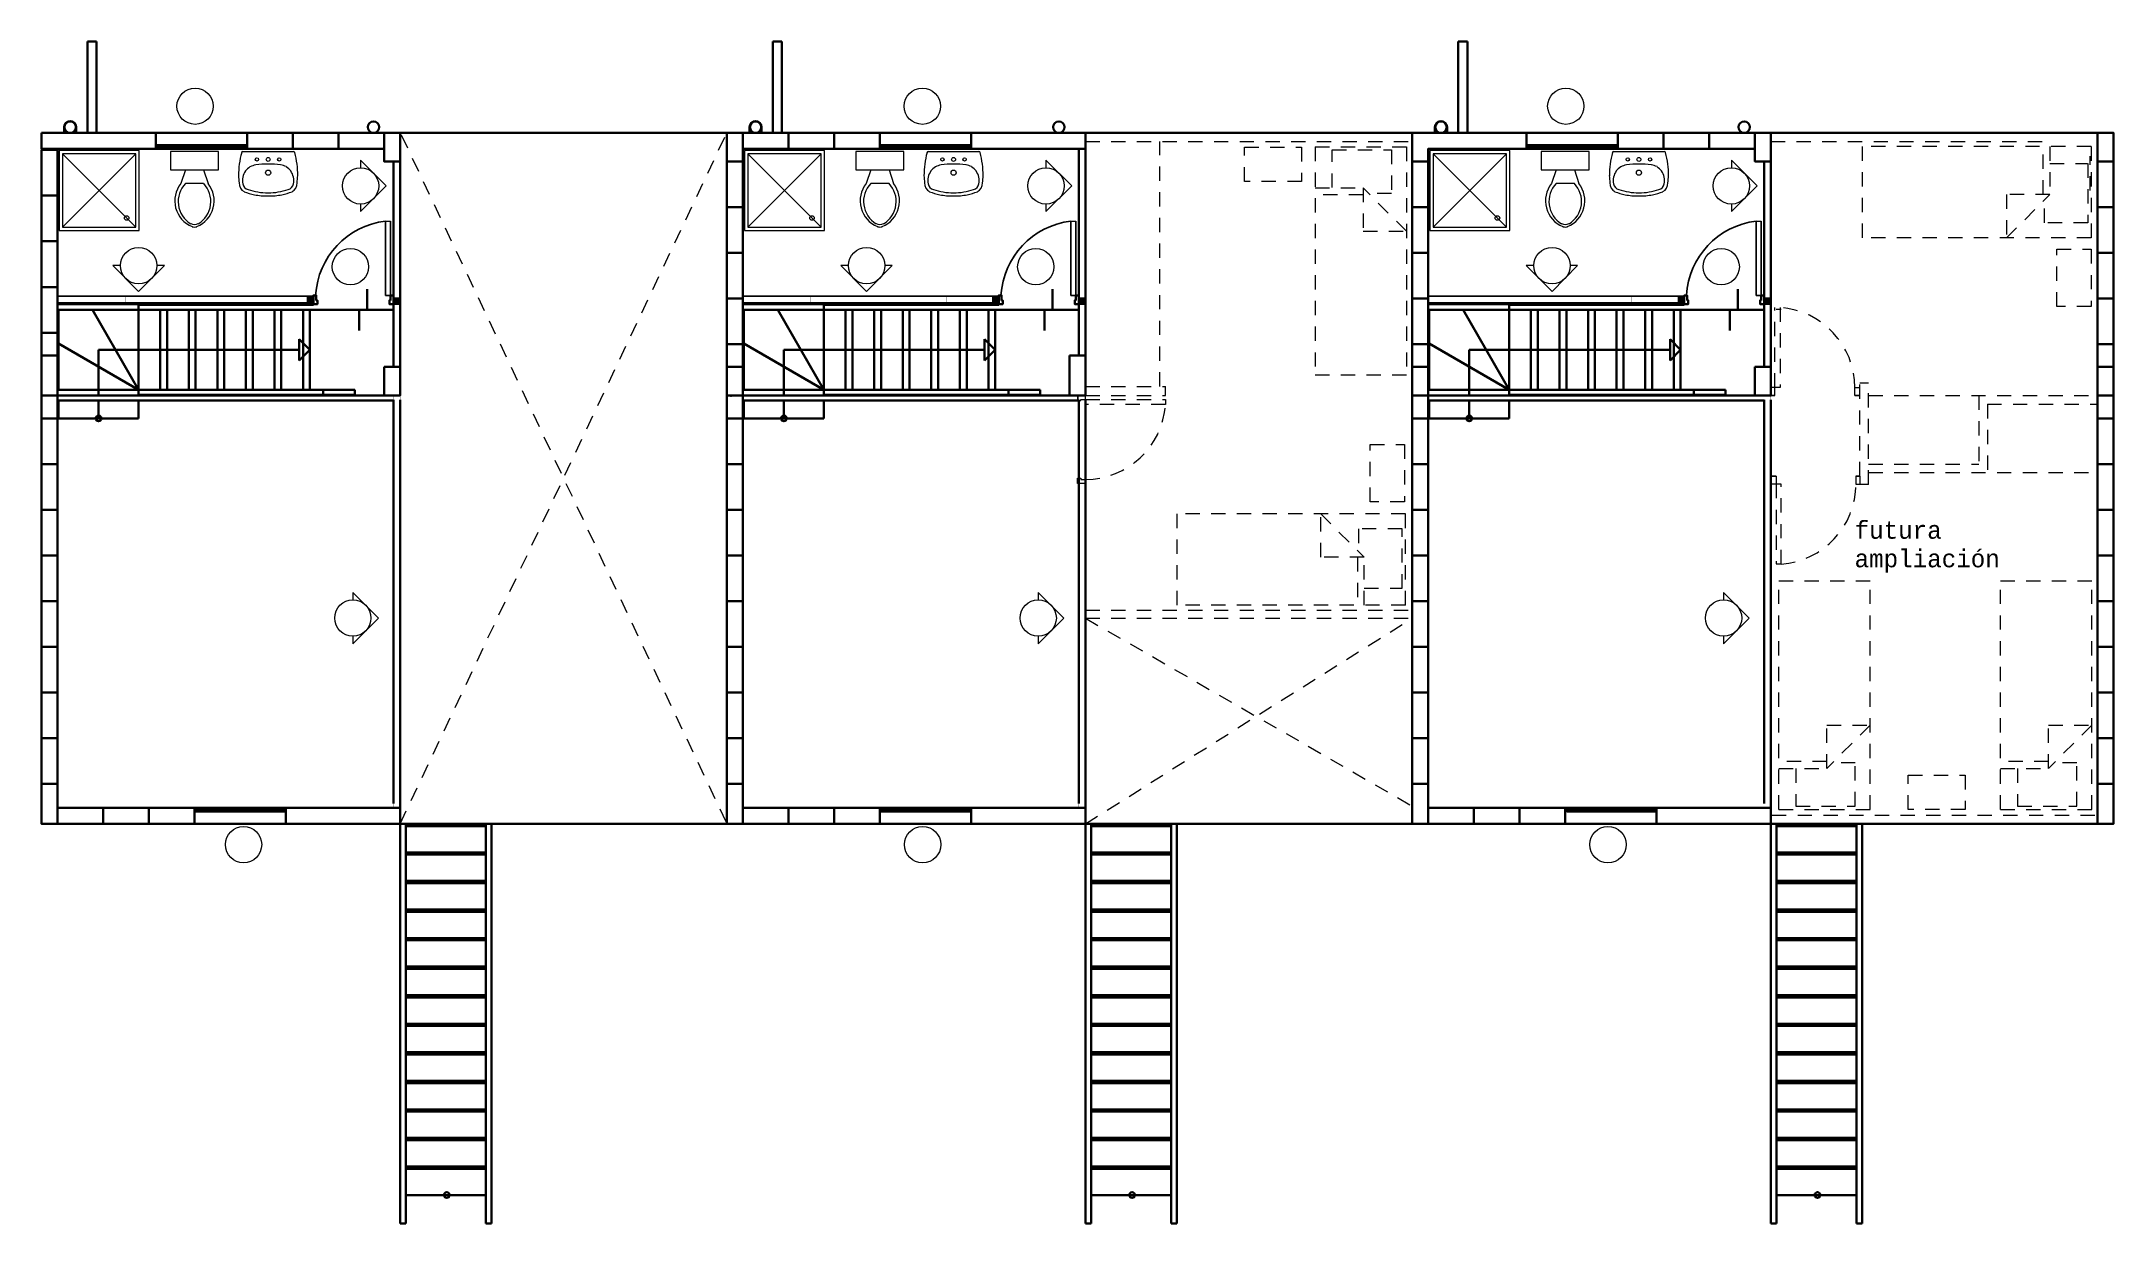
# Model space of a CAD drawing. Header units: metres. Extents: x -111 to 15, y -108 to -10.
# Drawn here: x -60.06 to -41.92, y -70.65 to -60.3 of the extents above; entities that cross this region are included whole.
import ezdxf

# ---------------------------------------------------------------- set-up
doc = ezdxf.new("R2010")
doc.units = ezdxf.units.M
doc.header["$LTSCALE"] = 5
doc.header["$MEASUREMENT"] = 0
doc.linetypes.add('HIDDEN', pattern=[0.375, 0.25, -0.125])
for name, color, linetype, lineweight in [('A-ANNO-SYMB', 3, 'Continuous', 18), ('A-DOOR-FULL', 4, 'Continuous', 25), ('A-FLOR-LEVL', 7, 'Continuous', 35), ('A-FLOR-OVHD', 3, 'HIDDEN', 18), ('A-FLOR-PATT', 8, 'Continuous', 18), ('A-FURN', 8, 'Continuous', 18), ('A-GLAZ-FULL', 4, 'Continuous', 25), ('A-WALL-FULL', 7, 'Continuous', 35)]:
    doc.layers.add(name, color=color, linetype=linetype, lineweight=lineweight)
doc.styles.add('planta 3$0$COTAS', font='romans.shx', dxfattribs={"height": 0.07})

msp = doc.modelspace()

# ---------------------------------------------------------------- texts
at = {"layer": 'A-FLOR-OVHD', "ltscale": 0.1, "insert": (-44.184, -64.505), "char_height": 0.15, "width": 1.4058, "attachment_point": 1, "style": 'planta 3$0$COTAS'}
msp.add_mtext('{\\fMonospac821 BT|b0|i0|c0|p49;futura ampliación}', dxfattribs=at)

# ---------------------------------------------------------------- hatches: boundary and pattern name
at = {"layer": 'A-FLOR-PATT'}
for points in [[(-59.041, -61.207), (-59.041, -61.205), (-59.058, -61.205), (-59.058, -61.231), (-59.041, -61.231), (-59.041, -61.228), (-59.055, -61.228), (-59.055, -61.207)], [(-59.058, -61.205), (-59.058, -61.231), (-59.041, -61.231), (-59.041, -61.228), (-59.055, -61.228), (-59.055, -61.207), (-59.041, -61.207), (-59.041, -61.205)], [(-59.058, -61.205), (-59.058, -61.231), (-59.041, -61.231), (-59.041, -61.228), (-59.055, -61.228), (-59.055, -61.207), (-59.041, -61.207), (-59.041, -61.205)], [(-59.058, -61.205), (-59.058, -61.231), (-59.041, -61.231), (-59.041, -61.228), (-59.055, -61.228), (-59.055, -61.207), (-59.041, -61.207), (-59.041, -61.205)], [(-58.274, -61.207), (-58.274, -61.205), (-58.257, -61.205), (-58.257, -61.231), (-58.274, -61.231), (-58.274, -61.228), (-58.259, -61.228), (-58.259, -61.207)], [(-58.257, -61.205), (-58.257, -61.231), (-58.274, -61.231), (-58.274, -61.228), (-58.26, -61.228), (-58.26, -61.207), (-58.274, -61.207), (-58.274, -61.205)], [(-58.257, -61.205), (-58.257, -61.231), (-58.274, -61.231), (-58.274, -61.228), (-58.26, -61.228), (-58.26, -61.207), (-58.274, -61.207), (-58.274, -61.205)], [(-58.257, -61.205), (-58.257, -61.231), (-58.274, -61.231), (-58.274, -61.228), (-58.26, -61.228), (-58.26, -61.207), (-58.274, -61.207), (-58.274, -61.205)], [(-52.718, -61.205), (-52.718, -61.231), (-52.701, -61.231), (-52.701, -61.228), (-52.715, -61.228), (-52.715, -61.207), (-52.701, -61.207), (-52.701, -61.205)], [(-52.701, -61.207), (-52.701, -61.205), (-52.718, -61.205), (-52.718, -61.231), (-52.701, -61.231), (-52.701, -61.228), (-52.715, -61.228), (-52.715, -61.207)], [(-51.917, -61.205), (-51.917, -61.231), (-51.934, -61.231), (-51.934, -61.228), (-51.92, -61.228), (-51.92, -61.207), (-51.934, -61.207), (-51.934, -61.205)], [(-51.934, -61.207), (-51.934, -61.205), (-51.917, -61.205), (-51.917, -61.231), (-51.934, -61.231), (-51.934, -61.228), (-51.919, -61.228), (-51.919, -61.207)], [(-47.04, -61.207), (-47.04, -61.205), (-47.057, -61.205), (-47.057, -61.231), (-47.04, -61.231), (-47.04, -61.228), (-47.054, -61.228), (-47.054, -61.207)], [(-47.057, -61.205), (-47.057, -61.231), (-47.04, -61.231), (-47.04, -61.228), (-47.054, -61.228), (-47.054, -61.207), (-47.04, -61.207), (-47.04, -61.205)], [(-46.274, -61.207), (-46.274, -61.205), (-46.257, -61.205), (-46.257, -61.231), (-46.274, -61.231), (-46.274, -61.228), (-46.259, -61.228), (-46.259, -61.207)], [(-46.257, -61.205), (-46.257, -61.231), (-46.274, -61.231), (-46.274, -61.228), (-46.26, -61.228), (-46.26, -61.207), (-46.274, -61.207), (-46.274, -61.205)], [(-58.7, -67.045), (-58.7, -67.047), (-58.717, -67.047), (-58.717, -67.021), (-58.7, -67.021), (-58.7, -67.023), (-58.714, -67.023), (-58.714, -67.045)], [(-57.932, -67.045), (-57.932, -67.047), (-57.915, -67.047), (-57.915, -67.021), (-57.932, -67.021), (-57.932, -67.023), (-57.918, -67.023), (-57.918, -67.045)], [(-52.7, -67.045), (-52.7, -67.047), (-52.717, -67.047), (-52.717, -67.021), (-52.7, -67.021), (-52.7, -67.023), (-52.714, -67.023), (-52.714, -67.045)], [(-51.934, -67.045), (-51.934, -67.047), (-51.917, -67.047), (-51.917, -67.021), (-51.934, -67.021), (-51.934, -67.023), (-51.919, -67.023), (-51.919, -67.045)], [(-46.7, -67.045), (-46.7, -67.047), (-46.717, -67.047), (-46.717, -67.021), (-46.7, -67.021), (-46.7, -67.023), (-46.714, -67.023), (-46.714, -67.045)], [(-45.934, -67.045), (-45.934, -67.047), (-45.917, -67.047), (-45.917, -67.021), (-45.934, -67.021), (-45.934, -67.023), (-45.919, -67.023), (-45.919, -67.045)]]:
    msp.add_hatch(color=256, dxfattribs=at).paths.add_polyline_path(points)

# ---------------------------------------------------------------- linework, layer by layer
at = {"layer": 'A-ANNO-SYMB'}
for p, q in [((-57.263, -61.341), (-57.038, -61.566)), ((-57.263, -61.341), (-57.263, -61.407)), ((-51.263, -61.341), (-51.038, -61.566)), ((-51.263, -61.341), (-51.263, -61.407)), ((-45.263, -61.341), (-45.038, -61.566)), ((-45.263, -61.341), (-45.263, -61.407)), ((-57.263, -61.791), (-57.038, -61.566)), ((-51.263, -61.791), (-51.038, -61.566)), ((-45.263, -61.791), (-45.038, -61.566)), ((-57.263, -61.725), (-57.263, -61.791)), ((-51.263, -61.725), (-51.263, -61.791)), ((-45.263, -61.725), (-45.263, -61.791)), ((-59.431, -62.264), (-59.206, -62.489)), ((-59.365, -62.264), (-59.431, -62.264)), ((-58.981, -62.264), (-59.206, -62.489)), ((-58.981, -62.264), (-59.047, -62.264)), ((-53.058, -62.264), (-52.833, -62.489)), ((-52.992, -62.264), (-53.058, -62.264)), ((-52.609, -62.264), (-52.833, -62.489)), ((-52.609, -62.264), (-52.674, -62.264)), ((-47.058, -62.264), (-46.833, -62.489)), ((-46.992, -62.264), (-47.058, -62.264)), ((-46.609, -62.264), (-46.833, -62.489)), ((-46.609, -62.264), (-46.674, -62.264)), ((-57.331, -65.125), (-57.106, -65.349)), ((-57.331, -65.125), (-57.331, -65.191)), ((-51.331, -65.125), (-51.106, -65.349)), ((-51.331, -65.125), (-51.331, -65.191)), ((-45.331, -65.125), (-45.106, -65.349)), ((-45.331, -65.125), (-45.331, -65.191)), ((-57.331, -65.574), (-57.106, -65.349)), ((-51.331, -65.574), (-51.106, -65.349)), ((-45.331, -65.574), (-45.106, -65.349)), ((-57.331, -65.508), (-57.331, -65.574)), ((-51.331, -65.508), (-51.331, -65.574)), ((-45.331, -65.508), (-45.331, -65.574))]:
    msp.add_line(p, q, dxfattribs=at)
for centre in [(-58.712, -60.868), (-52.345, -60.868), (-46.712, -60.868), (-57.263, -61.566), (-51.263, -61.566), (-45.263, -61.566), (-59.206, -62.264), (-57.352, -62.273), (-52.833, -62.264), (-51.352, -62.273), (-46.833, -62.264), (-45.352, -62.273), (-57.331, -65.349), (-51.331, -65.349), (-45.331, -65.349), (-58.288, -67.333), (-52.343, -67.333), (-46.343, -67.333)]:
    msp.add_circle(centre, 0.159, dxfattribs=at)
at = {"layer": 'A-DOOR-FULL'}
for p, q in [((-57.046, -62.524), (-57.046, -61.874)), ((-57.001, -61.874), (-57.001, -62.524)), ((-51.046, -62.524), (-51.046, -61.874)), ((-51.001, -61.874), (-51.001, -62.524)), ((-45.046, -62.524), (-45.046, -61.874)), ((-45.001, -61.874), (-45.001, -62.524)), ((-57.001, -62.524), (-57.046, -62.524)), ((-57.046, -62.524), (-57.001, -62.524)), ((-51.046, -62.524), (-51.001, -62.524)), ((-51.001, -62.524), (-51.046, -62.524)), ((-45.046, -62.524), (-45.001, -62.524)), ((-45.001, -62.524), (-45.046, -62.524))]:
    msp.add_line(p, q, dxfattribs=at)
for points in [[(-57.676, -62.531), (-59.917, -62.531)], [(-51.676, -62.531), (-53.917, -62.531)], [(-45.676, -62.531), (-47.917, -62.531)]]:
    msp.add_lwpolyline(points, dxfattribs=at)
for centre in [(-56.962, -62.565), (-50.962, -62.565), (-44.962, -62.565)]:
    msp.add_arc(centre, 0.696, 96.9328, 176.6102, dxfattribs=at)
at = {"layer": 'A-FLOR-LEVL'}
for p, q in [((-58.257, -61.101), (-59.057, -61.101)), ((-51.917, -61.101), (-52.717, -61.101)), ((-46.257, -61.101), (-47.057, -61.101)), ((-59.057, -61.241), (-58.257, -61.241)), ((-52.717, -61.241), (-51.917, -61.241)), ((-47.057, -61.241), (-46.257, -61.241)), ((-59.611, -62.651), (-59.907, -62.651)), ((-59.907, -62.947), (-59.907, -62.651)), ((-59.907, -62.947), (-59.907, -62.651)), ((-59.207, -62.651), (-59.611, -62.651)), ((-59.207, -63.351), (-59.611, -62.651)), ((-59.207, -62.651), (-59.207, -62.606)), ((-57.676, -62.606), (-59.207, -62.606)), ((-59.207, -62.651), (-59.207, -62.606)), ((-57.737, -62.651), (-59.207, -62.651)), ((-59.207, -63.396), (-59.207, -62.651)), ((-59.017, -63.351), (-59.017, -62.651)), ((-58.957, -63.351), (-58.957, -62.651)), ((-58.767, -63.351), (-58.767, -62.651)), ((-58.707, -63.351), (-58.707, -62.651)), ((-58.517, -63.351), (-58.517, -62.651)), ((-58.457, -63.351), (-58.457, -62.651)), ((-58.267, -63.351), (-58.267, -62.651)), ((-58.207, -63.351), (-58.207, -62.651)), ((-58.017, -63.351), (-58.017, -62.651)), ((-57.957, -63.351), (-57.957, -62.651)), ((-57.767, -63.351), (-57.767, -62.651)), ((-57.737, -62.651), (-57.691, -62.651)), ((-57.707, -63.351), (-57.707, -62.651)), ((-53.611, -62.651), (-53.907, -62.651)), ((-53.907, -62.947), (-53.907, -62.651)), ((-53.207, -62.651), (-53.611, -62.651)), ((-53.207, -63.351), (-53.611, -62.651)), ((-51.676, -62.606), (-53.207, -62.606)), ((-53.207, -62.651), (-53.207, -62.606)), ((-53.207, -62.651), (-53.207, -62.606)), ((-51.737, -62.651), (-53.207, -62.651)), ((-53.207, -63.396), (-53.207, -62.651)), ((-53.017, -63.351), (-53.017, -62.651)), ((-52.957, -63.351), (-52.957, -62.651)), ((-52.767, -63.351), (-52.767, -62.651)), ((-52.707, -63.351), (-52.707, -62.651)), ((-52.517, -63.351), (-52.517, -62.651)), ((-52.457, -63.351), (-52.457, -62.651)), ((-52.267, -63.351), (-52.267, -62.651)), ((-52.207, -63.351), (-52.207, -62.651)), ((-52.017, -63.351), (-52.017, -62.651)), ((-51.957, -63.351), (-51.957, -62.651)), ((-51.767, -63.351), (-51.767, -62.651)), ((-51.737, -62.651), (-51.691, -62.651)), ((-51.707, -63.351), (-51.707, -62.651)), ((-47.611, -62.651), (-47.907, -62.651)), ((-47.907, -62.947), (-47.907, -62.651)), ((-47.207, -62.651), (-47.611, -62.651)), ((-47.207, -63.351), (-47.611, -62.651)), ((-45.676, -62.606), (-47.207, -62.606)), ((-47.207, -62.651), (-47.207, -62.606)), ((-47.207, -62.651), (-47.207, -62.606)), ((-45.737, -62.651), (-47.207, -62.651)), ((-47.207, -63.396), (-47.207, -62.651)), ((-47.017, -63.351), (-47.017, -62.651)), ((-46.957, -63.351), (-46.957, -62.651)), ((-46.767, -63.351), (-46.767, -62.651)), ((-46.707, -63.351), (-46.707, -62.651)), ((-46.517, -63.351), (-46.517, -62.651)), ((-46.457, -63.351), (-46.457, -62.651)), ((-46.267, -63.351), (-46.267, -62.651)), ((-46.207, -63.351), (-46.207, -62.651)), ((-46.017, -63.351), (-46.017, -62.651)), ((-45.957, -63.351), (-45.957, -62.651)), ((-45.767, -63.351), (-45.767, -62.651)), ((-45.737, -62.651), (-45.691, -62.651)), ((-45.707, -63.351), (-45.707, -62.651)), ((-57.8, -63.094), (-57.8, -62.908)), ((-57.707, -63.001), (-57.8, -62.908)), ((-51.8, -63.094), (-51.8, -62.908)), ((-51.707, -63.001), (-51.8, -62.908)), ((-45.8, -63.094), (-45.8, -62.908)), ((-45.707, -63.001), (-45.8, -62.908)), ((-59.907, -63.351), (-59.907, -62.947)), ((-59.907, -63.351), (-59.907, -62.947)), ((-59.207, -63.351), (-59.907, -62.947)), ((-59.557, -63.001), (-57.8, -63.001)), ((-59.557, -63.001), (-59.557, -63.401)), ((-57.707, -63.001), (-57.8, -63.094)), ((-53.907, -63.351), (-53.907, -62.947)), ((-53.207, -63.351), (-53.907, -62.947)), ((-53.557, -63.001), (-51.8, -63.001)), ((-53.557, -63.001), (-53.557, -63.401)), ((-51.707, -63.001), (-51.8, -63.094)), ((-47.907, -63.351), (-47.907, -62.947)), ((-47.207, -63.351), (-47.907, -62.947)), ((-47.557, -63.001), (-45.8, -63.001)), ((-47.557, -63.001), (-47.557, -63.401)), ((-45.707, -63.001), (-45.8, -63.094)), ((-59.207, -63.351), (-59.907, -63.351)), ((-59.907, -63.446), (-59.907, -63.601)), ((-59.557, -63.446), (-59.557, -63.601)), ((-59.207, -63.351), (-57.314, -63.351)), ((-57.314, -63.396), (-59.207, -63.396)), ((-59.207, -63.446), (-59.207, -63.601)), ((-57.591, -63.396), (-57.591, -63.351)), ((-57.314, -63.351), (-57.314, -63.396)), ((-53.207, -63.351), (-53.907, -63.351)), ((-53.907, -63.446), (-53.907, -63.601)), ((-53.557, -63.446), (-53.557, -63.601)), ((-53.207, -63.351), (-51.314, -63.351)), ((-51.314, -63.396), (-53.207, -63.396)), ((-53.207, -63.446), (-53.207, -63.601)), ((-51.591, -63.396), (-51.591, -63.351)), ((-51.314, -63.351), (-51.314, -63.396)), ((-47.207, -63.351), (-47.907, -63.351)), ((-47.907, -63.446), (-47.907, -63.601)), ((-47.557, -63.446), (-47.557, -63.601)), ((-47.207, -63.351), (-45.314, -63.351)), ((-45.314, -63.396), (-47.207, -63.396)), ((-47.207, -63.446), (-47.207, -63.601)), ((-45.591, -63.396), (-45.591, -63.351)), ((-45.314, -63.351), (-45.314, -63.396)), ((-59.207, -63.601), (-59.907, -63.601)), ((-53.207, -63.601), (-53.907, -63.601)), ((-47.207, -63.601), (-47.907, -63.601)), ((-58.717, -67.011), (-57.917, -67.011)), ((-52.717, -67.011), (-51.917, -67.011)), ((-46.717, -67.011), (-45.917, -67.011)), ((-57.917, -67.151), (-58.717, -67.151)), ((-56.107, -67.151), (-56.917, -67.151)), ((-56.917, -70.651), (-56.917, -67.151)), ((-56.057, -67.151), (-56.907, -67.151)), ((-56.057, -67.151), (-56.907, -67.151)), ((-56.107, -67.151), (-56.907, -67.151)), ((-56.867, -70.651), (-56.867, -67.151)), ((-56.867, -67.171), (-56.167, -67.171)), ((-56.167, -70.651), (-56.167, -67.151)), ((-56.117, -70.651), (-56.117, -67.151)), ((-51.917, -67.151), (-52.717, -67.151)), ((-50.917, -70.651), (-50.917, -67.151)), ((-50.107, -67.151), (-50.907, -67.151)), ((-50.107, -67.151), (-50.907, -67.151)), ((-50.867, -70.651), (-50.867, -67.151)), ((-50.867, -67.171), (-50.167, -67.171)), ((-50.167, -70.651), (-50.167, -67.151)), ((-50.117, -70.651), (-50.117, -67.151)), ((-45.917, -67.151), (-46.717, -67.151)), ((-44.917, -70.651), (-44.917, -67.151)), ((-44.107, -67.151), (-44.907, -67.151)), ((-44.107, -67.151), (-44.907, -67.151)), ((-44.867, -70.651), (-44.867, -67.151)), ((-44.867, -67.171), (-44.167, -67.171)), ((-44.167, -70.651), (-44.167, -67.151)), ((-44.117, -70.651), (-44.117, -67.151)), ((-56.167, -67.401), (-56.867, -67.401)), ((-56.167, -67.421), (-56.867, -67.421)), ((-50.167, -67.401), (-50.867, -67.401)), ((-50.167, -67.421), (-50.867, -67.421)), ((-44.167, -67.401), (-44.867, -67.401)), ((-44.167, -67.421), (-44.867, -67.421)), ((-56.167, -67.651), (-56.867, -67.651)), ((-50.167, -67.651), (-50.867, -67.651)), ((-44.167, -67.651), (-44.867, -67.651)), ((-56.167, -67.671), (-56.867, -67.671)), ((-50.167, -67.671), (-50.867, -67.671)), ((-44.167, -67.671), (-44.867, -67.671)), ((-56.167, -67.901), (-56.867, -67.901)), ((-56.167, -67.921), (-56.867, -67.921)), ((-50.167, -67.901), (-50.867, -67.901)), ((-50.167, -67.921), (-50.867, -67.921)), ((-44.167, -67.901), (-44.867, -67.901)), ((-44.167, -67.921), (-44.867, -67.921)), ((-56.167, -68.151), (-56.867, -68.151)), ((-56.167, -68.171), (-56.867, -68.171)), ((-50.167, -68.151), (-50.867, -68.151)), ((-50.167, -68.171), (-50.867, -68.171)), ((-44.167, -68.151), (-44.867, -68.151)), ((-44.167, -68.171), (-44.867, -68.171)), ((-56.167, -68.401), (-56.867, -68.401)), ((-56.167, -68.421), (-56.867, -68.421)), ((-50.167, -68.401), (-50.867, -68.401)), ((-50.167, -68.421), (-50.867, -68.421)), ((-44.167, -68.401), (-44.867, -68.401)), ((-44.167, -68.421), (-44.867, -68.421)), ((-56.167, -68.651), (-56.867, -68.651)), ((-56.167, -68.671), (-56.867, -68.671)), ((-50.167, -68.651), (-50.867, -68.651)), ((-50.167, -68.671), (-50.867, -68.671)), ((-44.167, -68.651), (-44.867, -68.651)), ((-44.167, -68.671), (-44.867, -68.671)), ((-56.167, -68.901), (-56.867, -68.901)), ((-56.167, -68.921), (-56.867, -68.921)), ((-50.167, -68.901), (-50.867, -68.901)), ((-50.167, -68.921), (-50.867, -68.921)), ((-44.167, -68.901), (-44.867, -68.901)), ((-44.167, -68.921), (-44.867, -68.921)), ((-56.167, -69.151), (-56.867, -69.151)), ((-56.167, -69.171), (-56.867, -69.171)), ((-50.167, -69.151), (-50.867, -69.151)), ((-50.167, -69.171), (-50.867, -69.171)), ((-44.167, -69.151), (-44.867, -69.151)), ((-44.167, -69.171), (-44.867, -69.171)), ((-56.167, -69.401), (-56.867, -69.401)), ((-56.167, -69.421), (-56.867, -69.421)), ((-50.167, -69.401), (-50.867, -69.401)), ((-50.167, -69.421), (-50.867, -69.421)), ((-44.167, -69.401), (-44.867, -69.401)), ((-44.167, -69.421), (-44.867, -69.421)), ((-56.167, -69.651), (-56.867, -69.651)), ((-50.167, -69.651), (-50.867, -69.651)), ((-44.167, -69.651), (-44.867, -69.651)), ((-56.167, -69.671), (-56.867, -69.671)), ((-50.167, -69.671), (-50.867, -69.671)), ((-44.167, -69.671), (-44.867, -69.671)), ((-56.167, -69.901), (-56.867, -69.901)), ((-56.167, -69.921), (-56.867, -69.921)), ((-56.167, -69.921), (-56.867, -69.921)), ((-50.167, -69.901), (-50.867, -69.901)), ((-50.167, -69.921), (-50.867, -69.921)), ((-50.167, -69.921), (-50.867, -69.921)), ((-44.167, -69.901), (-44.867, -69.901)), ((-44.167, -69.921), (-44.867, -69.921)), ((-44.167, -69.921), (-44.867, -69.921)), ((-56.167, -70.151), (-56.867, -70.151)), ((-56.167, -70.171), (-56.867, -70.171)), ((-50.167, -70.151), (-50.867, -70.151)), ((-50.167, -70.171), (-50.867, -70.171)), ((-44.167, -70.151), (-44.867, -70.151)), ((-44.167, -70.171), (-44.867, -70.171)), ((-56.167, -70.401), (-56.867, -70.401)), ((-50.167, -70.401), (-50.867, -70.401)), ((-44.167, -70.401), (-44.867, -70.401)), ((-56.867, -70.651), (-56.917, -70.651)), ((-56.117, -70.651), (-56.167, -70.651)), ((-50.867, -70.651), (-50.917, -70.651)), ((-50.117, -70.651), (-50.167, -70.651)), ((-44.867, -70.651), (-44.917, -70.651)), ((-44.117, -70.651), (-44.167, -70.651))]:
    msp.add_line(p, q, dxfattribs=at)
for points in [[(-57.696, -62.592), (-59.917, -62.592)], [(-57.676, -62.601), (-59.917, -62.601)], [(-51.677, -62.592), (-53.917, -62.592)], [(-51.676, -62.601), (-53.917, -62.601)], [(-45.677, -62.592), (-47.917, -62.592)], [(-45.676, -62.601), (-47.917, -62.601)]]:
    msp.add_lwpolyline(points, dxfattribs=at)
for centre in [(-59.557, -63.601), (-53.557, -63.601), (-47.557, -63.601), (-56.509, -70.401), (-50.509, -70.401), (-44.509, -70.401)]:
    msp.add_circle(centre, 0.025, dxfattribs=at)
at = {"layer": 'A-FLOR-OVHD', "ltscale": 0.1}
for p, q in [((-56.917, -67.151), (-54.057, -61.101)), ((-56.907, -61.119), (-54.057, -67.151)), ((-50.917, -61.176), (-48.057, -61.176)), ((-50.267, -63.321), (-50.267, -61.176)), ((-49.525, -61.526), (-49.525, -61.226)), ((-49.525, -61.226), (-49.025, -61.226)), ((-49.025, -61.226), (-49.025, -61.526)), ((-48.907, -61.223), (-48.907, -63.223)), ((-48.907, -61.223), (-48.107, -61.223)), ((-48.758, -61.581), (-48.758, -61.251)), ((-48.758, -61.251), (-48.238, -61.251)), ((-48.238, -61.251), (-48.238, -61.631)), ((-48.107, -61.223), (-48.107, -63.223)), ((-44.917, -61.176), (-42.457, -61.176)), ((-42.114, -61.221), (-44.114, -61.221)), ((-44.114, -62.021), (-44.114, -61.221)), ((-42.534, -61.641), (-42.534, -61.221)), ((-42.474, -61.221), (-42.474, -61.641)), ((-42.121, -61.605), (-42.121, -61.305)), ((-42.114, -61.221), (-42.114, -62.021)), ((-42.474, -61.369), (-42.144, -61.369)), ((-42.143, -61.369), (-42.143, -61.889)), ((-49.025, -61.526), (-49.525, -61.526)), ((-48.907, -61.583), (-48.487, -61.583)), ((-48.487, -61.643), (-48.907, -61.643)), ((-48.107, -61.963), (-48.487, -61.583)), ((-48.487, -61.583), (-48.487, -61.963)), ((-48.238, -61.631), (-48.368, -61.631)), ((-42.854, -61.641), (-42.854, -62.021)), ((-42.854, -62.021), (-42.474, -61.641)), ((-42.474, -61.641), (-42.854, -61.641)), ((-42.523, -61.889), (-42.523, -61.759)), ((-48.487, -61.963), (-48.107, -61.963)), ((-42.114, -62.021), (-44.114, -62.021)), ((-42.143, -61.889), (-42.523, -61.889)), ((-42.414, -62.621), (-42.414, -62.121)), ((-42.414, -62.121), (-42.114, -62.121)), ((-42.114, -62.121), (-42.114, -62.621)), ((-44.882, -63.331), (-44.882, -62.631)), ((-44.872, -62.644), (-44.827, -62.644)), ((-44.837, -62.631), (-44.837, -63.331)), ((-42.114, -62.621), (-42.414, -62.621)), ((-48.107, -63.223), (-48.907, -63.223)), ((-44.137, -64.106), (-44.137, -63.294)), ((-44.062, -63.294), (-44.137, -63.294)), ((-44.062, -64.181), (-44.062, -63.294)), ((-50.917, -63.321), (-50.217, -63.321)), ((-50.917, -63.401), (-50.217, -63.401)), ((-50.917, -63.436), (-50.217, -63.436)), ((-50.217, -63.481), (-50.917, -63.481)), ((-50.217, -63.401), (-50.217, -63.321)), ((-50.217, -63.436), (-50.217, -63.481)), ((-44.882, -63.331), (-44.917, -63.331)), ((-44.882, -63.401), (-44.917, -63.401)), ((-44.917, -63.401), (-44.882, -63.401)), ((-44.882, -63.401), (-44.882, -63.331)), ((-44.837, -63.331), (-44.882, -63.331)), ((-44.882, -63.401), (-44.882, -63.376)), ((-44.182, -63.401), (-44.182, -63.331)), ((-44.182, -63.331), (-44.147, -63.331)), ((-44.182, -63.401), (-44.182, -63.376)), ((-44.147, -63.401), (-44.182, -63.401)), ((-44.182, -63.401), (-44.147, -63.401)), ((-44.062, -63.401), (-42.057, -63.401)), ((-43.097, -63.401), (-43.097, -64.001)), ((-43.022, -63.476), (-42.057, -63.476)), ((-43.022, -63.476), (-43.022, -64.076)), ((-48.425, -63.831), (-48.125, -63.831)), ((-48.425, -64.331), (-48.425, -63.831)), ((-48.125, -63.831), (-48.125, -64.331)), ((-44.062, -64.001), (-43.097, -64.001)), ((-44.872, -64.106), (-44.907, -64.106)), ((-44.907, -64.106), (-44.872, -64.106)), ((-44.872, -64.176), (-44.907, -64.176)), ((-44.872, -64.106), (-44.872, -64.176)), ((-44.872, -64.106), (-44.872, -64.131)), ((-44.872, -64.176), (-44.872, -64.876)), ((-44.827, -64.176), (-44.872, -64.176)), ((-44.827, -64.876), (-44.827, -64.176)), ((-44.172, -64.106), (-44.172, -64.131)), ((-44.172, -64.106), (-44.172, -64.176)), ((-44.137, -64.106), (-44.172, -64.106)), ((-44.172, -64.106), (-44.137, -64.106)), ((-44.172, -64.176), (-44.137, -64.176)), ((-44.137, -64.106), (-44.137, -64.181)), ((-44.062, -64.181), (-44.137, -64.181)), ((-44.062, -64.076), (-42.057, -64.076)), ((-48.125, -64.331), (-48.425, -64.331)), ((-48.117, -64.437), (-50.117, -64.437)), ((-50.117, -64.437), (-50.117, -65.237)), ((-48.857, -64.437), (-48.477, -64.817)), ((-48.857, -64.817), (-48.857, -64.437)), ((-48.146, -64.569), (-48.526, -64.569)), ((-48.526, -64.569), (-48.526, -64.699)), ((-48.146, -65.089), (-48.146, -64.569)), ((-48.117, -65.237), (-48.117, -64.437)), ((-48.477, -64.817), (-48.857, -64.817)), ((-48.537, -64.817), (-48.537, -65.237)), ((-48.477, -65.237), (-48.477, -64.817)), ((-44.872, -64.876), (-44.827, -64.876)), ((-48.476, -65.089), (-48.146, -65.089)), ((-44.847, -67.026), (-44.847, -65.026)), ((-44.047, -65.026), (-44.847, -65.026)), ((-44.047, -67.026), (-44.047, -65.026)), ((-42.907, -67.026), (-42.907, -65.026)), ((-42.107, -65.026), (-42.907, -65.026)), ((-42.107, -67.026), (-42.107, -65.026)), ((-50.917, -65.281), (-48.057, -65.281)), ((-48.117, -65.237), (-50.117, -65.237)), ((-50.917, -65.351), (-48.047, -67.001)), ((-50.917, -67.15), (-48.057, -65.351)), ((-50.917, -65.351), (-48.057, -65.351)), ((-44.427, -66.666), (-44.427, -66.286)), ((-44.047, -66.286), (-44.427, -66.666)), ((-44.427, -66.286), (-44.047, -66.286)), ((-42.487, -66.666), (-42.487, -66.286)), ((-42.107, -66.286), (-42.487, -66.666)), ((-42.487, -66.286), (-42.107, -66.286)), ((-44.427, -66.606), (-44.847, -66.606)), ((-44.847, -66.666), (-44.427, -66.666)), ((-44.698, -66.667), (-44.698, -66.997)), ((-44.178, -66.617), (-44.308, -66.617)), ((-44.178, -66.997), (-44.178, -66.617)), ((-43.716, -67.026), (-43.716, -66.726)), ((-43.716, -66.726), (-43.216, -66.726)), ((-43.216, -66.726), (-43.216, -67.026)), ((-42.487, -66.606), (-42.907, -66.606)), ((-42.907, -66.666), (-42.487, -66.666)), ((-42.758, -66.667), (-42.758, -66.997)), ((-42.238, -66.617), (-42.368, -66.617)), ((-42.238, -66.997), (-42.238, -66.617)), ((-44.907, -67.076), (-42.057, -67.076)), ((-44.847, -67.026), (-44.047, -67.026)), ((-44.698, -66.997), (-44.178, -66.997)), ((-43.216, -67.026), (-43.716, -67.026)), ((-42.907, -67.026), (-42.107, -67.026)), ((-42.758, -66.997), (-42.238, -66.997))]:
    msp.add_line(p, q, dxfattribs=at)
for points in [[(-50.917, -63.401), (-50.987, -63.401), (-50.987, -63.446), (-50.957, -63.446), (-50.957, -63.436), (-50.917, -63.436)], [(-50.917, -64.171), (-50.987, -64.171), (-50.987, -64.126), (-50.957, -64.126), (-50.957, -64.136), (-50.917, -64.136)]]:
    msp.add_lwpolyline(points, close=True, dxfattribs=at)
for centre, start, end in [((-44.885, -63.332), 0.0863, 86.1094), ((-50.918, -63.433), 270.0937, 356.1021), ((-44.875, -64.175), 273.8979, 359.9063)]:
    msp.add_arc(centre, 0.703, start, end, dxfattribs=at)
at = {"layer": 'A-FURN'}
for p, q in [((-59.232, -61.286), (-59.872, -61.926)), ((-59.232, -61.926), (-59.872, -61.286)), ((-58.295, -61.266), (-57.85, -61.266)), ((-53.232, -61.286), (-53.872, -61.926)), ((-53.232, -61.926), (-53.872, -61.286)), ((-52.295, -61.266), (-51.85, -61.266)), ((-47.232, -61.286), (-47.872, -61.926)), ((-47.232, -61.926), (-47.872, -61.286)), ((-46.295, -61.266), (-45.85, -61.266)), ((-58.797, -61.426), (-58.837, -61.546)), ((-58.637, -61.426), (-58.597, -61.546)), ((-52.797, -61.426), (-52.837, -61.546)), ((-52.637, -61.426), (-52.597, -61.546)), ((-46.797, -61.426), (-46.837, -61.546)), ((-46.637, -61.426), (-46.597, -61.546)), ((-58.637, -61.546), (-58.797, -61.546)), ((-52.637, -61.546), (-52.797, -61.546)), ((-46.637, -61.546), (-46.797, -61.546)), ((-57.053, -61.874), (-57.008, -61.874)), ((-57.046, -61.874), (-57.001, -61.874)), ((-51.053, -61.874), (-51.008, -61.874)), ((-51.046, -61.874), (-51.001, -61.874)), ((-45.053, -61.874), (-45.008, -61.874)), ((-45.046, -61.874), (-45.001, -61.874))]:
    msp.add_line(p, q, dxfattribs=at)
for points in [[(-59.202, -61.256), (-59.902, -61.256), (-59.902, -61.956), (-59.202, -61.956)], [(-59.232, -61.286), (-59.872, -61.286), (-59.872, -61.926), (-59.232, -61.926)], [(-58.507, -61.426), (-58.507, -61.266), (-58.927, -61.266), (-58.927, -61.426)], [(-53.202, -61.256), (-53.902, -61.256), (-53.902, -61.956), (-53.202, -61.956)], [(-53.232, -61.286), (-53.872, -61.286), (-53.872, -61.926), (-53.232, -61.926)], [(-52.507, -61.426), (-52.507, -61.266), (-52.927, -61.266), (-52.927, -61.426)], [(-47.202, -61.256), (-47.902, -61.256), (-47.902, -61.956), (-47.202, -61.956)], [(-47.232, -61.286), (-47.872, -61.286), (-47.872, -61.926), (-47.232, -61.926)], [(-46.507, -61.426), (-46.507, -61.266), (-46.927, -61.266), (-46.927, -61.426)]]:
    msp.add_lwpolyline(points, close=True, dxfattribs=at)
for centre, radius in [((-58.17, -61.334), 0.0146), ((-58.072, -61.45), 0.0224), ((-58.072, -61.334), 0.017), ((-57.975, -61.334), 0.0146), ((-52.17, -61.334), 0.0146), ((-52.072, -61.45), 0.0224), ((-52.072, -61.334), 0.017), ((-51.975, -61.334), 0.0146), ((-46.17, -61.334), 0.0146), ((-46.072, -61.45), 0.0224), ((-46.072, -61.334), 0.017), ((-45.975, -61.334), 0.0146), ((-59.311, -61.847), 0.02), ((-53.311, -61.847), 0.02), ((-47.311, -61.847), 0.02)]:
    msp.add_circle(centre, radius, dxfattribs=at)
for centre, radius, start, end in [((-57.591, -61.471), 0.74, 164.5103, 180.4252), ((-58.296, -61.275), 0.00927, 86.848, 167.0369), ((-57.849, -61.275), 0.00927, 12.9631, 93.152), ((-58.553, -61.471), 0.74, 359.5748, 15.4897), ((-51.591, -61.471), 0.74, 164.5103, 180.4252), ((-52.296, -61.275), 0.00927, 86.848, 167.0369), ((-51.849, -61.275), 0.00927, 12.9631, 93.152), ((-52.553, -61.471), 0.74, 359.5748, 15.4897), ((-45.591, -61.471), 0.74, 164.5103, 180.4252), ((-46.296, -61.275), 0.00927, 86.848, 167.0369), ((-45.849, -61.275), 0.00927, 12.9631, 93.152), ((-46.553, -61.471), 0.74, 359.5748, 15.4897), ((-57.455, -61.429), 0.878, 183.0612, 187.2669), ((-58.158, -61.517), 0.139, 143.6903, 192.3187), ((-58.161, -61.515), 0.135, 121.4665, 143.8019), ((-58.154, -61.538), 0.158, 100.0043, 119.2699), ((-58.068, -62.19), 0.816, 90.2876, 97.9576), ((-58.076, -62.19), 0.816, 82.0424, 89.7124), ((-58.004, -61.591), 0.214, 65.0007, 79.1107), ((-57.984, -61.515), 0.135, 36.1981, 58.5335), ((-57.987, -61.517), 0.139, 347.6813, 36.3097), ((-58.69, -61.429), 0.878, 352.7331, 356.9388), ((-51.455, -61.429), 0.878, 183.0612, 187.2669), ((-52.158, -61.517), 0.139, 143.6903, 192.3187), ((-52.161, -61.515), 0.135, 121.4665, 143.8019), ((-52.154, -61.538), 0.158, 100.0043, 119.2699), ((-52.068, -62.19), 0.816, 90.2876, 97.9576), ((-52.076, -62.19), 0.816, 82.0424, 89.7124), ((-52.004, -61.591), 0.214, 65.0007, 79.1107), ((-51.984, -61.515), 0.135, 36.1981, 58.5335), ((-51.987, -61.517), 0.139, 347.6813, 36.3097), ((-52.69, -61.429), 0.878, 352.7331, 356.9388), ((-45.455, -61.429), 0.878, 183.0612, 187.2669), ((-46.158, -61.517), 0.139, 143.6903, 192.3187), ((-46.161, -61.515), 0.135, 121.4665, 143.8019), ((-46.154, -61.538), 0.158, 100.0043, 119.2699), ((-46.068, -62.19), 0.816, 90.2876, 97.9576), ((-46.076, -62.19), 0.816, 82.0424, 89.7124), ((-46.004, -61.591), 0.214, 65.0007, 79.1107), ((-45.984, -61.515), 0.135, 36.1981, 58.5335), ((-45.987, -61.517), 0.139, 347.6813, 36.3097), ((-46.69, -61.429), 0.878, 352.7331, 356.9388), ((-58.647, -61.697), 0.243, 141.4691, 247.9714), ((-58.633, -61.702), 0.227, 136.3677, 238.9468), ((-58.788, -61.697), 0.243, 292.0284, 38.5307), ((-58.801, -61.702), 0.227, 301.053, 43.6321), ((-58.245, -61.544), 0.0812, 177.3697, 242.4773), ((-58.234, -61.539), 0.0597, 187.2234, 256.6972), ((-58.11, -61.205), 0.446, 247.2254, 259.3601), ((-58.076, -61.098), 0.528, 250.9575, 270.3518), ((-58.082, -61.118), 0.536, 258.1274, 270.9856), ((-58.069, -61.098), 0.528, 269.6482, 289.0425), ((-58.063, -61.118), 0.536, 269.0144, 281.8726), ((-58.035, -61.205), 0.446, 280.6399, 292.7746), ((-57.911, -61.539), 0.0597, 283.3028, 352.7766), ((-57.9, -61.544), 0.0812, 297.5227, 2.6303), ((-52.647, -61.697), 0.243, 141.4691, 247.9714), ((-52.633, -61.702), 0.227, 136.3677, 238.9468), ((-52.788, -61.697), 0.243, 292.0284, 38.5307), ((-52.801, -61.702), 0.227, 301.053, 43.6321), ((-52.245, -61.544), 0.0812, 177.3697, 242.4773), ((-52.234, -61.539), 0.0597, 187.2234, 256.6972), ((-52.11, -61.205), 0.446, 247.2254, 259.3601), ((-52.076, -61.098), 0.528, 250.9575, 270.3518), ((-52.082, -61.118), 0.536, 258.1274, 270.9856), ((-52.069, -61.098), 0.528, 269.6482, 289.0425), ((-52.063, -61.118), 0.536, 269.0144, 281.8726), ((-52.035, -61.205), 0.446, 280.6399, 292.7746), ((-51.911, -61.539), 0.0597, 283.3028, 352.7766), ((-51.9, -61.544), 0.0812, 297.5227, 2.6303), ((-46.647, -61.697), 0.243, 141.4691, 247.9714), ((-46.633, -61.702), 0.227, 136.3677, 238.9468), ((-46.788, -61.697), 0.243, 292.0284, 38.5307), ((-46.801, -61.702), 0.227, 301.053, 43.6321), ((-46.245, -61.544), 0.0812, 177.3697, 242.4773), ((-46.234, -61.539), 0.0597, 187.2234, 256.6972), ((-46.11, -61.205), 0.446, 247.2254, 259.3601), ((-46.076, -61.098), 0.528, 250.9575, 270.3518), ((-46.082, -61.118), 0.536, 258.1274, 270.9856), ((-46.069, -61.098), 0.528, 269.6482, 289.0425), ((-46.063, -61.118), 0.536, 269.0144, 281.8726), ((-46.035, -61.205), 0.446, 280.6399, 292.7746), ((-45.911, -61.539), 0.0597, 283.3028, 352.7766), ((-45.9, -61.544), 0.0812, 297.5227, 2.6303), ((-58.717, -61.823), 0.08, 245.7318, 294.2682), ((-58.717, -61.846), 0.08, 254.8605, 285.1395), ((-52.717, -61.823), 0.08, 245.7318, 294.2682), ((-52.717, -61.846), 0.08, 254.8605, 285.1395), ((-46.717, -61.823), 0.08, 245.7318, 294.2682), ((-46.717, -61.846), 0.08, 254.8605, 285.1395)]:
    msp.add_arc(centre, radius, start, end, dxfattribs=at)
at = {"layer": 'A-GLAZ-FULL'}
for p, q in [((-59.058, -61.205), (-58.257, -61.205)), ((-59.041, -61.205), (-59.058, -61.205)), ((-59.058, -61.231), (-58.266, -61.231)), ((-59.055, -61.228), (-59.055, -61.207)), ((-59.041, -61.228), (-59.055, -61.228)), ((-59.051, -61.224), (-59.051, -61.211)), ((-59.051, -61.211), (-59.022, -61.211)), ((-59.051, -61.224), (-59.022, -61.224)), ((-59.041, -61.207), (-59.041, -61.205)), ((-59.041, -61.231), (-59.041, -61.228)), ((-59.032, -61.215), (-58.283, -61.215)), ((-59.032, -61.22), (-59.032, -61.215)), ((-59.032, -61.22), (-58.283, -61.22)), ((-59.022, -61.215), (-59.022, -61.211)), ((-59.022, -61.224), (-59.022, -61.22)), ((-58.264, -61.211), (-58.293, -61.211)), ((-58.293, -61.215), (-58.293, -61.211)), ((-58.293, -61.224), (-58.293, -61.22)), ((-58.264, -61.224), (-58.293, -61.224)), ((-58.283, -61.215), (-58.283, -61.22)), ((-58.266, -61.207), (-58.266, -61.205)), ((-58.266, -61.231), (-58.266, -61.228)), ((-58.266, -61.228), (-58.259, -61.228)), ((-58.264, -61.224), (-58.264, -61.211)), ((-58.259, -61.207), (-58.259, -61.228)), ((-58.257, -61.205), (-58.257, -61.231)), ((-52.701, -61.205), (-52.718, -61.205)), ((-52.715, -61.228), (-52.715, -61.207)), ((-52.701, -61.228), (-52.715, -61.228)), ((-52.711, -61.224), (-52.711, -61.211)), ((-52.711, -61.211), (-52.682, -61.211)), ((-52.711, -61.224), (-52.682, -61.224)), ((-52.703, -61.205), (-51.917, -61.205)), ((-52.703, -61.231), (-51.926, -61.231)), ((-52.701, -61.207), (-52.701, -61.205)), ((-52.701, -61.231), (-52.701, -61.228)), ((-52.692, -61.215), (-51.943, -61.215)), ((-52.692, -61.22), (-52.692, -61.215)), ((-52.692, -61.22), (-51.943, -61.22)), ((-52.682, -61.215), (-52.682, -61.211)), ((-52.682, -61.224), (-52.682, -61.22)), ((-51.924, -61.211), (-51.953, -61.211)), ((-51.953, -61.215), (-51.953, -61.211)), ((-51.953, -61.224), (-51.953, -61.22)), ((-51.924, -61.224), (-51.953, -61.224)), ((-51.943, -61.215), (-51.943, -61.22)), ((-51.926, -61.207), (-51.926, -61.205)), ((-51.926, -61.228), (-51.919, -61.228)), ((-51.926, -61.231), (-51.926, -61.228)), ((-51.924, -61.224), (-51.924, -61.211)), ((-51.919, -61.207), (-51.919, -61.228)), ((-51.917, -61.205), (-51.917, -61.231)), ((-47.04, -61.205), (-47.057, -61.205)), ((-47.054, -61.228), (-47.054, -61.207)), ((-47.04, -61.228), (-47.054, -61.228)), ((-47.05, -61.211), (-47.021, -61.211)), ((-47.05, -61.224), (-47.05, -61.211)), ((-47.05, -61.224), (-47.021, -61.224)), ((-47.043, -61.205), (-46.257, -61.205)), ((-47.043, -61.231), (-46.266, -61.231)), ((-47.04, -61.207), (-47.04, -61.205)), ((-47.04, -61.231), (-47.04, -61.228)), ((-47.031, -61.22), (-47.031, -61.215)), ((-47.031, -61.215), (-46.283, -61.215)), ((-47.031, -61.22), (-46.283, -61.22)), ((-47.021, -61.215), (-47.021, -61.211)), ((-47.021, -61.224), (-47.021, -61.22)), ((-46.293, -61.215), (-46.293, -61.211)), ((-46.264, -61.211), (-46.293, -61.211)), ((-46.293, -61.224), (-46.293, -61.22)), ((-46.264, -61.224), (-46.293, -61.224)), ((-46.283, -61.215), (-46.283, -61.22)), ((-46.266, -61.207), (-46.266, -61.205)), ((-46.266, -61.231), (-46.266, -61.228)), ((-46.266, -61.228), (-46.259, -61.228)), ((-46.264, -61.224), (-46.264, -61.211)), ((-46.259, -61.207), (-46.259, -61.228)), ((-46.257, -61.205), (-46.257, -61.231)), ((-57.915, -67.021), (-58.717, -67.021)), ((-58.717, -67.047), (-58.717, -67.021)), ((-57.915, -67.047), (-58.717, -67.047)), ((-58.714, -67.045), (-58.714, -67.023)), ((-58.708, -67.023), (-58.714, -67.023)), ((-58.71, -67.027), (-58.681, -67.027)), ((-58.71, -67.027), (-58.71, -67.041)), ((-58.71, -67.041), (-58.681, -67.041)), ((-58.708, -67.021), (-58.708, -67.023)), ((-58.708, -67.045), (-58.708, -67.047)), ((-57.941, -67.032), (-58.691, -67.032)), ((-58.691, -67.037), (-58.691, -67.032)), ((-57.941, -67.037), (-58.691, -67.037)), ((-58.681, -67.027), (-58.681, -67.032)), ((-58.681, -67.037), (-58.681, -67.041)), ((-57.922, -67.027), (-57.951, -67.027)), ((-57.951, -67.027), (-57.951, -67.032)), ((-57.951, -67.037), (-57.951, -67.041)), ((-57.922, -67.041), (-57.951, -67.041)), ((-57.941, -67.032), (-57.941, -67.037)), ((-57.932, -67.021), (-57.932, -67.023)), ((-57.932, -67.023), (-57.918, -67.023)), ((-57.932, -67.045), (-57.932, -67.047)), ((-57.932, -67.047), (-57.915, -67.047)), ((-57.922, -67.027), (-57.922, -67.041)), ((-57.918, -67.023), (-57.918, -67.045)), ((-52.717, -67.047), (-52.717, -67.021)), ((-51.931, -67.047), (-52.717, -67.047)), ((-52.708, -67.023), (-52.714, -67.023)), ((-52.714, -67.045), (-52.714, -67.023)), ((-52.71, -67.027), (-52.71, -67.041)), ((-52.71, -67.027), (-52.681, -67.027)), ((-52.71, -67.041), (-52.681, -67.041)), ((-51.931, -67.021), (-52.708, -67.021)), ((-52.708, -67.021), (-52.708, -67.023)), ((-52.708, -67.045), (-52.708, -67.047)), ((-51.943, -67.032), (-52.691, -67.032)), ((-52.691, -67.037), (-52.691, -67.032)), ((-51.943, -67.037), (-52.691, -67.037)), ((-52.681, -67.027), (-52.681, -67.032)), ((-52.681, -67.037), (-52.681, -67.041)), ((-51.953, -67.027), (-51.953, -67.032)), ((-51.924, -67.027), (-51.953, -67.027)), ((-51.953, -67.037), (-51.953, -67.041)), ((-51.924, -67.041), (-51.953, -67.041)), ((-51.943, -67.032), (-51.943, -67.037)), ((-51.934, -67.021), (-51.934, -67.023)), ((-51.934, -67.023), (-51.919, -67.023)), ((-51.934, -67.045), (-51.934, -67.047)), ((-51.934, -67.047), (-51.917, -67.047)), ((-51.924, -67.027), (-51.924, -67.041)), ((-51.919, -67.023), (-51.919, -67.045)), ((-46.717, -67.047), (-46.717, -67.021)), ((-46.708, -67.023), (-46.714, -67.023)), ((-46.714, -67.045), (-46.714, -67.023)), ((-46.71, -67.027), (-46.71, -67.041)), ((-46.71, -67.027), (-46.681, -67.027)), ((-46.71, -67.041), (-46.681, -67.041)), ((-46.708, -67.021), (-46.708, -67.023)), ((-46.708, -67.045), (-46.708, -67.047)), ((-45.934, -67.021), (-46.703, -67.021)), ((-45.917, -67.047), (-46.703, -67.047)), ((-46.691, -67.037), (-46.691, -67.032)), ((-45.943, -67.032), (-46.691, -67.032)), ((-45.943, -67.037), (-46.691, -67.037)), ((-46.681, -67.027), (-46.681, -67.032)), ((-46.681, -67.037), (-46.681, -67.041)), ((-45.953, -67.027), (-45.953, -67.032)), ((-45.924, -67.027), (-45.953, -67.027)), ((-45.953, -67.037), (-45.953, -67.041)), ((-45.924, -67.041), (-45.953, -67.041)), ((-45.943, -67.032), (-45.943, -67.037)), ((-45.934, -67.021), (-45.934, -67.023)), ((-45.934, -67.023), (-45.919, -67.023)), ((-45.934, -67.045), (-45.934, -67.047)), ((-45.934, -67.047), (-45.917, -67.047)), ((-45.924, -67.027), (-45.924, -67.041)), ((-45.919, -67.023), (-45.919, -67.045))]:
    msp.add_line(p, q, dxfattribs=at)
at = {"layer": 'A-WALL-FULL'}
for p, q in [((-59.654, -61.101), (-59.654, -60.301)), ((-59.654, -60.301), (-59.574, -60.301)), ((-59.574, -60.301), (-59.574, -61.101)), ((-53.654, -60.301), (-53.574, -60.301)), ((-53.654, -61.101), (-53.654, -60.301)), ((-53.574, -60.301), (-53.574, -61.101)), ((-47.654, -60.301), (-47.574, -60.301)), ((-47.654, -61.101), (-47.654, -60.301)), ((-47.574, -60.301), (-47.574, -61.101)), ((-59.858, -61.051), (-59.858, -61.101)), ((-59.858, -61.051), (-59.858, -61.101)), ((-59.855, -61.051), (-59.855, -61.101)), ((-59.855, -61.101), (-59.855, -61.051)), ((-59.855, -61.051), (-59.855, -61.101)), ((-59.755, -61.051), (-59.755, -61.101)), ((-59.755, -61.051), (-59.755, -61.101)), ((-59.755, -61.051), (-59.755, -61.101)), ((-59.752, -61.051), (-59.752, -61.101)), ((-59.752, -61.051), (-59.752, -61.101)), ((-57.857, -61.101), (-58.257, -61.101)), ((-58.257, -61.101), (-58.257, -61.241)), ((-57.457, -61.101), (-57.857, -61.101)), ((-57.857, -61.101), (-57.857, -61.241)), ((-57.857, -61.241), (-57.857, -61.101)), ((-57.057, -61.101), (-57.457, -61.101)), ((-57.457, -61.101), (-57.457, -61.241)), ((-57.457, -61.241), (-57.457, -61.101)), ((-57.057, -61.241), (-57.057, -61.101)), ((-54.057, -61.101), (-56.917, -61.101)), ((-53.517, -61.101), (-53.917, -61.101)), ((-53.917, -61.101), (-53.917, -61.241)), ((-53.858, -61.051), (-53.858, -61.101)), ((-53.858, -61.051), (-53.858, -61.101)), ((-53.855, -61.051), (-53.855, -61.101)), ((-53.855, -61.051), (-53.855, -61.101)), ((-53.755, -61.051), (-53.755, -61.101)), ((-53.755, -61.051), (-53.755, -61.101)), ((-53.752, -61.051), (-53.752, -61.101)), ((-53.752, -61.051), (-53.752, -61.101)), ((-53.517, -61.241), (-53.517, -61.101)), ((-53.117, -61.101), (-53.517, -61.101)), ((-53.517, -61.101), (-53.517, -61.241)), ((-52.717, -61.101), (-53.117, -61.101)), ((-53.117, -61.101), (-53.117, -61.241)), ((-53.117, -61.241), (-53.117, -61.101)), ((-52.717, -61.241), (-52.717, -61.101)), ((-48.057, -61.101), (-50.917, -61.101)), ((-47.858, -61.051), (-47.858, -61.101)), ((-47.858, -61.051), (-47.858, -61.101)), ((-47.855, -61.051), (-47.855, -61.101)), ((-47.855, -61.051), (-47.855, -61.101)), ((-47.755, -61.051), (-47.755, -61.101)), ((-47.755, -61.051), (-47.755, -61.101)), ((-47.752, -61.051), (-47.752, -61.101)), ((-47.752, -61.051), (-47.752, -61.101)), ((-45.857, -61.101), (-46.257, -61.101)), ((-46.257, -61.101), (-46.257, -61.241)), ((-45.457, -61.101), (-45.857, -61.101)), ((-45.857, -61.101), (-45.857, -61.241)), ((-45.857, -61.241), (-45.857, -61.101)), ((-45.057, -61.101), (-45.457, -61.101)), ((-45.457, -61.101), (-45.457, -61.241)), ((-45.457, -61.241), (-45.457, -61.101)), ((-45.057, -61.241), (-45.057, -61.101)), ((-42.057, -61.101), (-44.917, -61.101)), ((-60.057, -61.251), (-59.917, -61.251)), ((-60.057, -61.651), (-60.057, -61.251)), ((-60.057, -61.251), (-59.917, -61.251)), ((-60.057, -61.651), (-60.057, -61.251)), ((-59.917, -61.251), (-59.917, -61.651)), ((-59.917, -61.251), (-59.917, -61.651)), ((-58.257, -61.241), (-57.857, -61.241)), ((-57.857, -61.241), (-57.457, -61.241)), ((-57.457, -61.241), (-57.057, -61.241)), ((-53.917, -61.241), (-53.517, -61.241)), ((-53.517, -61.241), (-53.117, -61.241)), ((-53.117, -61.241), (-52.717, -61.241)), ((-50.976, -63.051), (-50.976, -61.241)), ((-50.917, -63.151), (-50.917, -61.241)), ((-50.917, -63.151), (-50.917, -61.241)), ((-46.257, -61.241), (-45.857, -61.241)), ((-45.857, -61.241), (-45.457, -61.241)), ((-45.457, -61.241), (-45.057, -61.241)), ((-56.976, -63.151), (-56.976, -61.351)), ((-56.917, -63.151), (-56.917, -61.351)), ((-56.917, -63.151), (-56.917, -61.351)), ((-54.057, -61.351), (-53.917, -61.351)), ((-54.057, -61.751), (-54.057, -61.351)), ((-53.917, -61.351), (-53.917, -61.751)), ((-48.057, -61.351), (-47.917, -61.351)), ((-48.057, -61.751), (-48.057, -61.351)), ((-48.057, -61.351), (-47.917, -61.351)), ((-48.057, -61.751), (-48.057, -61.351)), ((-47.917, -61.351), (-47.917, -61.751)), ((-47.917, -61.351), (-47.917, -61.751)), ((-44.976, -63.151), (-44.976, -61.351)), ((-44.917, -63.151), (-44.917, -61.351)), ((-44.917, -63.151), (-44.917, -61.351)), ((-42.057, -61.751), (-42.057, -61.351)), ((-42.057, -61.351), (-41.917, -61.351)), ((-42.057, -61.751), (-42.057, -61.351)), ((-41.917, -61.351), (-41.917, -61.751)), ((-41.917, -61.351), (-41.917, -61.751)), ((-59.917, -61.651), (-60.057, -61.651)), ((-60.057, -61.651), (-59.917, -61.651)), ((-60.057, -62.051), (-60.057, -61.651)), ((-59.917, -61.651), (-60.057, -61.651)), ((-60.057, -61.651), (-59.917, -61.651)), ((-60.057, -62.051), (-60.057, -61.651)), ((-59.917, -61.651), (-59.917, -62.051)), ((-59.917, -61.651), (-59.917, -62.051)), ((-54.057, -61.751), (-53.917, -61.751)), ((-54.057, -62.151), (-54.057, -61.751)), ((-53.917, -61.751), (-54.057, -61.751)), ((-53.917, -61.751), (-53.917, -62.151)), ((-47.917, -61.751), (-48.057, -61.751)), ((-48.057, -61.751), (-47.917, -61.751)), ((-48.057, -62.151), (-48.057, -61.751)), ((-47.917, -61.751), (-48.057, -61.751)), ((-48.057, -61.751), (-47.917, -61.751)), ((-48.057, -62.151), (-48.057, -61.751)), ((-47.917, -61.751), (-47.917, -62.151)), ((-47.917, -61.751), (-47.917, -62.151)), ((-41.917, -61.751), (-42.057, -61.751)), ((-42.057, -61.751), (-41.917, -61.751)), ((-42.057, -62.151), (-42.057, -61.751)), ((-41.917, -61.751), (-42.057, -61.751)), ((-42.057, -61.751), (-41.917, -61.751)), ((-42.057, -62.151), (-42.057, -61.751)), ((-41.917, -61.751), (-41.917, -62.151)), ((-41.917, -61.751), (-41.917, -62.151)), ((-59.917, -62.051), (-60.057, -62.051)), ((-60.057, -62.051), (-59.917, -62.051)), ((-60.057, -62.451), (-60.057, -62.051)), ((-59.917, -62.051), (-60.057, -62.051)), ((-60.057, -62.051), (-59.917, -62.051)), ((-60.057, -62.451), (-60.057, -62.051)), ((-59.917, -62.051), (-59.917, -62.451)), ((-59.917, -62.051), (-59.917, -62.451)), ((-54.057, -62.151), (-53.917, -62.151)), ((-54.057, -62.551), (-54.057, -62.151)), ((-53.917, -62.151), (-54.057, -62.151)), ((-53.917, -62.151), (-53.917, -62.551)), ((-47.917, -62.151), (-48.057, -62.151)), ((-48.057, -62.151), (-47.917, -62.151)), ((-48.057, -62.551), (-48.057, -62.151)), ((-47.917, -62.151), (-48.057, -62.151)), ((-48.057, -62.151), (-47.917, -62.151)), ((-48.057, -62.551), (-48.057, -62.151)), ((-47.917, -62.151), (-47.917, -62.551)), ((-47.917, -62.151), (-47.917, -62.551)), ((-41.917, -62.151), (-42.057, -62.151)), ((-42.057, -62.151), (-41.917, -62.151)), ((-42.057, -62.551), (-42.057, -62.151)), ((-41.917, -62.151), (-42.057, -62.151)), ((-42.057, -62.151), (-41.917, -62.151)), ((-42.057, -62.551), (-42.057, -62.151)), ((-41.917, -62.151), (-41.917, -62.551)), ((-41.917, -62.151), (-41.917, -62.551)), ((-59.917, -62.451), (-60.057, -62.451)), ((-60.057, -62.451), (-59.917, -62.451)), ((-60.057, -62.851), (-60.057, -62.451)), ((-59.917, -62.451), (-60.057, -62.451)), ((-60.057, -62.451), (-59.917, -62.451)), ((-60.057, -62.851), (-60.057, -62.451)), ((-59.917, -62.451), (-59.917, -62.851)), ((-59.917, -62.451), (-59.917, -62.851)), ((-57.724, -62.54), (-57.679, -62.584)), ((-57.724, -62.585), (-57.679, -62.54)), ((-57.206, -62.469), (-57.206, -62.651)), ((-56.969, -62.552), (-56.924, -62.596)), ((-56.969, -62.597), (-56.924, -62.552)), ((-53.917, -62.551), (-54.057, -62.551)), ((-54.057, -62.551), (-53.917, -62.551)), ((-54.057, -62.951), (-54.057, -62.551)), ((-53.917, -62.551), (-53.917, -62.951)), ((-51.724, -62.54), (-51.679, -62.584)), ((-51.724, -62.585), (-51.679, -62.54)), ((-51.206, -62.469), (-51.206, -62.651)), ((-50.969, -62.552), (-50.924, -62.596)), ((-50.969, -62.597), (-50.924, -62.552)), ((-47.917, -62.551), (-48.057, -62.551)), ((-48.057, -62.551), (-47.917, -62.551)), ((-48.057, -62.951), (-48.057, -62.551)), ((-47.917, -62.551), (-48.057, -62.551)), ((-48.057, -62.551), (-47.917, -62.551)), ((-48.057, -62.951), (-48.057, -62.551)), ((-47.917, -62.551), (-47.917, -62.951)), ((-47.917, -62.551), (-47.917, -62.951)), ((-45.724, -62.54), (-45.679, -62.584)), ((-45.724, -62.585), (-45.679, -62.54)), ((-45.206, -62.469), (-45.206, -62.651)), ((-44.969, -62.552), (-44.924, -62.596)), ((-44.969, -62.597), (-44.924, -62.552)), ((-41.917, -62.551), (-42.057, -62.551)), ((-42.057, -62.551), (-41.917, -62.551)), ((-42.057, -62.951), (-42.057, -62.551)), ((-41.917, -62.551), (-42.057, -62.551)), ((-42.057, -62.551), (-41.917, -62.551)), ((-42.057, -62.951), (-42.057, -62.551)), ((-41.917, -62.551), (-41.917, -62.951)), ((-41.917, -62.551), (-41.917, -62.951)), ((-57.691, -62.651), (-56.976, -62.651)), ((-57.276, -62.833), (-57.276, -62.651)), ((-51.691, -62.651), (-50.976, -62.651)), ((-51.276, -62.833), (-51.276, -62.651)), ((-45.691, -62.651), (-44.976, -62.651)), ((-45.276, -62.833), (-45.276, -62.651)), ((-59.917, -62.851), (-60.057, -62.851)), ((-60.057, -62.851), (-59.917, -62.851)), ((-60.057, -63.051), (-60.057, -62.851)), ((-59.917, -62.851), (-60.057, -62.851)), ((-59.917, -62.851), (-59.917, -63.051)), ((-59.917, -63.051), (-60.057, -63.051)), ((-53.917, -62.951), (-54.057, -62.951)), ((-54.057, -62.951), (-53.917, -62.951)), ((-54.057, -63.151), (-54.057, -62.951)), ((-53.917, -62.951), (-53.917, -63.151)), ((-47.917, -62.951), (-48.057, -62.951)), ((-48.057, -62.951), (-47.917, -62.951)), ((-48.057, -63.151), (-48.057, -62.951)), ((-47.917, -62.951), (-48.057, -62.951)), ((-47.917, -62.951), (-47.917, -63.151)), ((-41.917, -62.951), (-42.057, -62.951)), ((-42.057, -62.951), (-41.917, -62.951)), ((-42.057, -63.151), (-42.057, -62.951)), ((-41.917, -62.951), (-42.057, -62.951)), ((-41.917, -62.951), (-41.917, -63.151)), ((-53.917, -63.151), (-54.057, -63.151)), ((-47.917, -63.151), (-48.057, -63.151)), ((-41.917, -63.151), (-42.057, -63.151)), ((-60.057, -63.401), (-59.917, -63.401)), ((-60.057, -63.601), (-60.057, -63.401)), ((-59.917, -63.401), (-59.917, -63.601)), ((-57.057, -63.401), (-59.917, -63.401)), ((-56.976, -63.446), (-59.917, -63.446)), ((-56.975, -63.439), (-56.975, -66.972)), ((-56.917, -67.011), (-56.917, -63.439)), ((-54.057, -63.401), (-53.917, -63.401)), ((-54.057, -63.601), (-54.057, -63.401)), ((-53.917, -63.401), (-53.917, -63.601)), ((-51.057, -63.401), (-53.917, -63.401)), ((-50.976, -63.446), (-53.917, -63.446)), ((-50.975, -63.439), (-50.975, -66.972)), ((-50.917, -67.011), (-50.917, -63.439)), ((-48.057, -63.401), (-47.917, -63.401)), ((-48.057, -63.601), (-48.057, -63.401)), ((-47.917, -63.401), (-47.917, -63.601)), ((-45.057, -63.401), (-47.917, -63.401)), ((-44.976, -63.446), (-47.917, -63.446)), ((-44.975, -63.439), (-44.975, -66.972)), ((-44.917, -67.011), (-44.917, -63.439)), ((-42.057, -63.401), (-41.917, -63.401)), ((-42.057, -63.601), (-42.057, -63.401)), ((-41.917, -63.401), (-41.917, -63.601)), ((-59.917, -63.601), (-60.057, -63.601)), ((-60.057, -63.601), (-59.917, -63.601)), ((-60.057, -64.001), (-60.057, -63.601)), ((-59.917, -63.601), (-59.917, -64.001)), ((-54.057, -63.601), (-53.917, -63.601)), ((-54.057, -64.001), (-54.057, -63.601)), ((-53.917, -63.601), (-54.057, -63.601)), ((-53.917, -63.601), (-53.917, -64.001)), ((-48.057, -63.601), (-47.917, -63.601)), ((-48.057, -64.001), (-48.057, -63.601)), ((-47.917, -63.601), (-48.057, -63.601)), ((-47.917, -63.601), (-47.917, -64.001)), ((-42.057, -63.601), (-41.917, -63.601)), ((-42.057, -64.001), (-42.057, -63.601)), ((-42.057, -63.601), (-41.917, -63.601)), ((-42.057, -64.001), (-42.057, -63.601)), ((-41.917, -63.601), (-42.057, -63.601)), ((-41.917, -63.601), (-41.917, -64.001)), ((-41.917, -63.601), (-41.917, -64.001)), ((-60.057, -64.001), (-59.917, -64.001)), ((-60.057, -64.401), (-60.057, -64.001)), ((-59.917, -64.001), (-60.057, -64.001)), ((-59.917, -64.001), (-59.917, -64.401)), ((-53.917, -64.001), (-54.057, -64.001)), ((-54.057, -64.001), (-53.917, -64.001)), ((-54.057, -64.401), (-54.057, -64.001)), ((-53.917, -64.001), (-53.917, -64.401)), ((-48.057, -64.001), (-47.917, -64.001)), ((-48.057, -64.401), (-48.057, -64.001)), ((-47.917, -64.001), (-48.057, -64.001)), ((-47.917, -64.001), (-47.917, -64.401)), ((-42.057, -64.001), (-41.917, -64.001)), ((-42.057, -64.401), (-42.057, -64.001)), ((-41.917, -64.001), (-42.057, -64.001)), ((-41.917, -64.001), (-42.057, -64.001)), ((-42.057, -64.001), (-41.917, -64.001)), ((-42.057, -64.401), (-42.057, -64.001)), ((-41.917, -64.001), (-41.917, -64.401)), ((-41.917, -64.001), (-41.917, -64.401)), ((-60.057, -64.401), (-59.917, -64.401)), ((-60.057, -64.801), (-60.057, -64.401)), ((-59.917, -64.401), (-60.057, -64.401)), ((-59.917, -64.401), (-59.917, -64.801)), ((-54.057, -64.401), (-53.917, -64.401)), ((-54.057, -64.801), (-54.057, -64.401)), ((-53.917, -64.401), (-54.057, -64.401)), ((-53.917, -64.401), (-53.917, -64.801)), ((-47.917, -64.401), (-48.057, -64.401)), ((-48.057, -64.401), (-47.917, -64.401)), ((-48.057, -64.801), (-48.057, -64.401)), ((-47.917, -64.401), (-47.917, -64.801)), ((-42.057, -64.401), (-41.917, -64.401)), ((-42.057, -64.801), (-42.057, -64.401)), ((-41.917, -64.401), (-42.057, -64.401)), ((-41.917, -64.401), (-42.057, -64.401)), ((-42.057, -64.401), (-41.917, -64.401)), ((-42.057, -64.801), (-42.057, -64.401)), ((-41.917, -64.401), (-41.917, -64.801)), ((-41.917, -64.401), (-41.917, -64.801)), ((-60.057, -64.801), (-59.917, -64.801)), ((-60.057, -65.201), (-60.057, -64.801)), ((-59.917, -64.801), (-60.057, -64.801)), ((-59.917, -64.801), (-59.917, -65.201)), ((-54.057, -64.801), (-53.917, -64.801)), ((-54.057, -65.201), (-54.057, -64.801)), ((-53.917, -64.801), (-54.057, -64.801)), ((-53.917, -64.801), (-53.917, -65.201)), ((-48.057, -64.801), (-47.917, -64.801)), ((-48.057, -65.201), (-48.057, -64.801)), ((-47.917, -64.801), (-48.057, -64.801)), ((-47.917, -64.801), (-47.917, -65.201)), ((-42.057, -64.801), (-41.917, -64.801)), ((-42.057, -65.201), (-42.057, -64.801)), ((-42.057, -64.801), (-41.917, -64.801)), ((-42.057, -65.201), (-42.057, -64.801)), ((-41.917, -64.801), (-42.057, -64.801)), ((-41.917, -64.801), (-42.057, -64.801)), ((-41.917, -64.801), (-41.917, -65.201)), ((-41.917, -64.801), (-41.917, -65.201)), ((-59.917, -65.201), (-60.057, -65.201)), ((-60.057, -65.201), (-59.917, -65.201)), ((-60.057, -65.601), (-60.057, -65.201)), ((-59.917, -65.201), (-59.917, -65.601)), ((-53.917, -65.201), (-54.057, -65.201)), ((-54.057, -65.201), (-53.917, -65.201)), ((-54.057, -65.601), (-54.057, -65.201)), ((-53.917, -65.201), (-53.917, -65.601)), ((-47.917, -65.201), (-48.057, -65.201)), ((-48.057, -65.201), (-47.917, -65.201)), ((-48.057, -65.601), (-48.057, -65.201)), ((-47.917, -65.201), (-47.917, -65.601)), ((-41.917, -65.201), (-42.057, -65.201)), ((-41.917, -65.201), (-42.057, -65.201)), ((-42.057, -65.201), (-41.917, -65.201)), ((-42.057, -65.601), (-42.057, -65.201)), ((-42.057, -65.201), (-41.917, -65.201)), ((-42.057, -65.601), (-42.057, -65.201)), ((-41.917, -65.201), (-41.917, -65.601)), ((-41.917, -65.201), (-41.917, -65.601)), ((-60.057, -65.601), (-59.917, -65.601)), ((-60.057, -66.001), (-60.057, -65.601)), ((-59.917, -65.601), (-60.057, -65.601)), ((-59.917, -65.601), (-59.917, -66.001)), ((-54.057, -65.601), (-53.917, -65.601)), ((-54.057, -66.001), (-54.057, -65.601)), ((-53.917, -65.601), (-54.057, -65.601)), ((-53.917, -65.601), (-53.917, -66.001)), ((-47.917, -65.601), (-48.057, -65.601)), ((-48.057, -65.601), (-47.917, -65.601)), ((-48.057, -66.001), (-48.057, -65.601)), ((-47.917, -65.601), (-47.917, -66.001)), ((-42.057, -65.601), (-41.917, -65.601)), ((-42.057, -66.001), (-42.057, -65.601)), ((-41.917, -65.601), (-42.057, -65.601)), ((-41.917, -65.601), (-42.057, -65.601)), ((-42.057, -65.601), (-41.917, -65.601)), ((-42.057, -66.001), (-42.057, -65.601)), ((-41.917, -65.601), (-41.917, -66.001)), ((-41.917, -65.601), (-41.917, -66.001)), ((-60.057, -66.001), (-59.917, -66.001)), ((-60.057, -66.401), (-60.057, -66.001)), ((-59.917, -66.001), (-60.057, -66.001)), ((-59.917, -66.001), (-59.917, -66.401)), ((-53.917, -66.001), (-54.057, -66.001)), ((-54.057, -66.001), (-53.917, -66.001)), ((-54.057, -66.401), (-54.057, -66.001)), ((-53.917, -66.001), (-53.917, -66.401)), ((-48.057, -66.001), (-47.917, -66.001)), ((-48.057, -66.401), (-48.057, -66.001)), ((-47.917, -66.001), (-48.057, -66.001)), ((-47.917, -66.001), (-47.917, -66.401)), ((-42.057, -66.001), (-41.917, -66.001)), ((-42.057, -66.401), (-42.057, -66.001)), ((-41.917, -66.001), (-42.057, -66.001)), ((-41.917, -66.001), (-42.057, -66.001)), ((-42.057, -66.001), (-41.917, -66.001)), ((-42.057, -66.401), (-42.057, -66.001)), ((-41.917, -66.001), (-41.917, -66.401)), ((-41.917, -66.001), (-41.917, -66.401)), ((-60.057, -66.401), (-59.917, -66.401)), ((-60.057, -66.801), (-60.057, -66.401)), ((-59.917, -66.401), (-60.057, -66.401)), ((-59.917, -66.401), (-59.917, -66.801)), ((-54.057, -66.401), (-53.917, -66.401)), ((-54.057, -66.801), (-54.057, -66.401)), ((-53.917, -66.401), (-54.057, -66.401)), ((-53.917, -66.401), (-53.917, -66.801)), ((-47.917, -66.401), (-48.057, -66.401)), ((-48.057, -66.401), (-47.917, -66.401)), ((-48.057, -66.801), (-48.057, -66.401)), ((-47.917, -66.401), (-47.917, -66.801)), ((-42.057, -66.401), (-41.917, -66.401)), ((-42.057, -66.801), (-42.057, -66.401)), ((-41.917, -66.401), (-42.057, -66.401)), ((-41.917, -66.401), (-42.057, -66.401)), ((-42.057, -66.401), (-41.917, -66.401)), ((-42.057, -66.801), (-42.057, -66.401)), ((-41.917, -66.401), (-41.917, -66.801)), ((-41.917, -66.401), (-41.917, -66.801)), ((-59.917, -66.801), (-60.057, -66.801)), ((-53.917, -66.801), (-54.057, -66.801)), ((-47.917, -66.801), (-48.057, -66.801)), ((-41.917, -66.801), (-42.057, -66.801)), ((-41.917, -66.801), (-42.057, -66.801)), ((-59.517, -67.011), (-59.917, -67.011)), ((-59.917, -67.011), (-59.917, -67.151)), ((-59.517, -67.151), (-59.517, -67.011)), ((-59.117, -67.011), (-59.517, -67.011)), ((-59.517, -67.011), (-59.517, -67.151)), ((-58.717, -67.011), (-59.117, -67.011)), ((-59.117, -67.011), (-59.117, -67.151)), ((-59.117, -67.151), (-59.117, -67.011)), ((-58.717, -67.151), (-58.717, -67.011)), ((-53.517, -67.011), (-53.917, -67.011)), ((-53.917, -67.011), (-53.917, -67.151)), ((-53.517, -67.151), (-53.517, -67.011)), ((-53.117, -67.011), (-53.517, -67.011)), ((-53.517, -67.011), (-53.517, -67.151)), ((-52.717, -67.011), (-53.117, -67.011)), ((-53.117, -67.011), (-53.117, -67.151)), ((-53.117, -67.151), (-53.117, -67.011)), ((-52.717, -67.151), (-52.717, -67.011)), ((-47.517, -67.011), (-47.917, -67.011)), ((-47.917, -67.011), (-47.917, -67.151)), ((-47.117, -67.011), (-47.517, -67.011)), ((-47.517, -67.011), (-47.517, -67.151)), ((-47.517, -67.151), (-47.517, -67.011)), ((-46.717, -67.011), (-47.117, -67.011)), ((-47.117, -67.011), (-47.117, -67.151)), ((-47.117, -67.151), (-47.117, -67.011)), ((-46.717, -67.151), (-46.717, -67.011)), ((-59.917, -67.151), (-59.517, -67.151)), ((-59.517, -67.151), (-59.117, -67.151)), ((-59.117, -67.151), (-58.717, -67.151)), ((-56.907, -67.151), (-53.907, -67.151)), ((-53.917, -67.151), (-53.517, -67.151)), ((-53.517, -67.151), (-53.117, -67.151)), ((-53.117, -67.151), (-52.717, -67.151)), ((-50.917, -67.151), (-48.057, -67.151)), ((-47.917, -67.151), (-47.517, -67.151)), ((-47.517, -67.151), (-47.117, -67.151)), ((-47.117, -67.151), (-46.717, -67.151)), ((-44.917, -67.151), (-42.057, -67.151))]:
    msp.add_line(p, q, dxfattribs=at)
for points in [[(-60.057, -61.101), (-59.057, -61.101), (-59.057, -61.241), (-60.057, -61.241)], [(-60.057, -61.101), (-59.057, -61.101), (-59.057, -61.241), (-60.057, -61.241)], [(-57.057, -61.101), (-56.917, -61.101), (-56.917, -61.351), (-57.057, -61.351)], [(-54.057, -61.101), (-53.917, -61.101), (-53.917, -61.351), (-54.057, -61.351)], [(-51.917, -61.101), (-50.917, -61.101), (-50.917, -61.241), (-51.917, -61.241)], [(-48.057, -61.241), (-48.057, -61.101), (-47.057, -61.101), (-47.057, -61.241), (-47.917, -61.241), (-47.917, -61.351), (-48.057, -61.351)], [(-45.057, -61.101), (-44.917, -61.101), (-44.917, -61.351), (-45.057, -61.351)], [(-42.058, -61.101), (-41.918, -61.101), (-41.918, -61.351), (-42.058, -61.351)], [(-57.679, -62.54), (-57.724, -62.54), (-57.724, -62.585), (-57.679, -62.585)], [(-56.924, -62.552), (-56.969, -62.552), (-56.969, -62.597), (-56.924, -62.597)], [(-51.679, -62.54), (-51.724, -62.54), (-51.724, -62.585), (-51.679, -62.585)], [(-50.924, -62.552), (-50.969, -62.552), (-50.969, -62.597), (-50.924, -62.597)], [(-45.679, -62.54), (-45.724, -62.54), (-45.724, -62.585), (-45.679, -62.585)], [(-44.924, -62.552), (-44.969, -62.552), (-44.969, -62.597), (-44.924, -62.597)], [(-60.057, -63.051), (-59.917, -63.051), (-59.917, -63.401), (-60.057, -63.401)], [(-51.057, -63.051), (-50.917, -63.051), (-50.917, -63.401), (-51.057, -63.401)], [(-57.057, -63.151), (-56.917, -63.151), (-56.917, -63.401), (-57.057, -63.401)], [(-57.057, -63.151), (-56.917, -63.151), (-56.917, -63.401), (-57.057, -63.401)], [(-54.057, -63.151), (-53.917, -63.151), (-53.917, -63.401), (-54.057, -63.401)], [(-47.917, -63.151), (-48.057, -63.151), (-48.057, -63.401), (-47.917, -63.401)], [(-45.057, -63.151), (-44.917, -63.151), (-44.917, -63.401), (-45.057, -63.401)], [(-42.057, -63.151), (-41.917, -63.151), (-41.917, -63.401), (-42.057, -63.401)], [(-60.057, -66.801), (-59.917, -66.801), (-59.917, -67.151), (-60.057, -67.151)], [(-54.057, -66.801), (-53.917, -66.801), (-53.917, -67.151), (-54.057, -67.151)], [(-48.057, -66.801), (-47.917, -66.801), (-47.917, -67.151), (-48.057, -67.151)], [(-42.057, -66.801), (-41.917, -66.801), (-41.917, -67.151), (-42.057, -67.151)], [(-57.917, -67.011), (-56.917, -67.011), (-56.917, -67.151), (-57.917, -67.151)], [(-51.917, -67.011), (-50.917, -67.011), (-50.917, -67.151), (-51.917, -67.151)], [(-45.917, -67.011), (-44.917, -67.011), (-44.917, -67.151), (-45.917, -67.151)]]:
    msp.add_lwpolyline(points, close=True, dxfattribs=at)
at = {"layer": 'A-WALL-FULL', "const_width": 0.001}
for points in [[(-50.923, -61.279), (-50.917, -61.279), (-50.917, -61.241), (-50.923, -61.241), (-50.925, -61.243), (-50.956, -61.243), (-50.967, -61.243), (-50.969, -61.241), (-50.975, -61.241), (-50.975, -61.279), (-50.969, -61.279)], [(-56.923, -61.389), (-56.917, -61.389), (-56.917, -61.351), (-56.923, -61.351), (-56.925, -61.353), (-56.956, -61.353), (-56.967, -61.353), (-56.969, -61.351), (-56.975, -61.351), (-56.975, -61.389), (-56.969, -61.389)], [(-44.923, -61.389), (-44.917, -61.389), (-44.917, -61.351), (-44.923, -61.351), (-44.925, -61.353), (-44.956, -61.353), (-44.967, -61.353), (-44.969, -61.351), (-44.975, -61.351), (-44.975, -61.389), (-44.969, -61.389)], [(-59.878, -62.585), (-59.878, -62.591), (-59.916, -62.591), (-59.916, -62.585), (-59.914, -62.584), (-59.914, -62.55), (-59.914, -62.539), (-59.916, -62.537), (-59.916, -62.531), (-59.878, -62.531), (-59.878, -62.537)], [(-59.288, -62.585), (-59.288, -62.591), (-59.326, -62.591), (-59.326, -62.585), (-59.324, -62.584), (-59.324, -62.55), (-59.324, -62.539), (-59.326, -62.537), (-59.326, -62.531), (-59.288, -62.531), (-59.288, -62.537)], [(-58.698, -62.585), (-58.698, -62.591), (-58.736, -62.591), (-58.736, -62.585), (-58.734, -62.584), (-58.734, -62.55), (-58.734, -62.539), (-58.736, -62.537), (-58.736, -62.531), (-58.698, -62.531), (-58.698, -62.537)], [(-58.098, -62.585), (-58.098, -62.591), (-58.136, -62.591), (-58.136, -62.585), (-58.134, -62.584), (-58.134, -62.55), (-58.134, -62.539), (-58.136, -62.537), (-58.136, -62.531), (-58.098, -62.531), (-58.098, -62.537)], [(-57.715, -62.586), (-57.715, -62.592), (-57.677, -62.592), (-57.677, -62.586), (-57.679, -62.584), (-57.679, -62.551), (-57.679, -62.54), (-57.677, -62.538), (-57.677, -62.532), (-57.715, -62.532), (-57.715, -62.538)], [(-56.923, -62.562), (-56.917, -62.562), (-56.917, -62.6), (-56.923, -62.6), (-56.925, -62.598), (-56.956, -62.598), (-56.967, -62.598), (-56.969, -62.6), (-56.975, -62.6), (-56.975, -62.562), (-56.969, -62.562)], [(-56.923, -62.562), (-56.917, -62.562), (-56.917, -62.6), (-56.923, -62.6), (-56.925, -62.598), (-56.956, -62.598), (-56.967, -62.598), (-56.969, -62.6), (-56.975, -62.6), (-56.975, -62.562), (-56.969, -62.562)], [(-56.923, -62.562), (-56.917, -62.562), (-56.917, -62.6), (-56.923, -62.6), (-56.925, -62.598), (-56.956, -62.598), (-56.967, -62.598), (-56.969, -62.6), (-56.975, -62.6), (-56.975, -62.562), (-56.969, -62.562)], [(-56.923, -62.562), (-56.917, -62.562), (-56.917, -62.6), (-56.923, -62.6), (-56.925, -62.598), (-56.956, -62.598), (-56.967, -62.598), (-56.969, -62.6), (-56.975, -62.6), (-56.975, -62.562), (-56.969, -62.562)], [(-53.878, -62.585), (-53.878, -62.591), (-53.916, -62.591), (-53.916, -62.585), (-53.914, -62.584), (-53.914, -62.55), (-53.914, -62.539), (-53.916, -62.537), (-53.916, -62.531), (-53.878, -62.531), (-53.878, -62.537)], [(-53.288, -62.585), (-53.288, -62.591), (-53.326, -62.591), (-53.326, -62.585), (-53.324, -62.584), (-53.324, -62.55), (-53.324, -62.539), (-53.326, -62.537), (-53.326, -62.531), (-53.288, -62.531), (-53.288, -62.537)], [(-52.698, -62.585), (-52.698, -62.591), (-52.736, -62.591), (-52.736, -62.585), (-52.734, -62.584), (-52.734, -62.55), (-52.734, -62.539), (-52.736, -62.537), (-52.736, -62.531), (-52.698, -62.531), (-52.698, -62.537)], [(-52.098, -62.585), (-52.098, -62.591), (-52.136, -62.591), (-52.136, -62.585), (-52.134, -62.584), (-52.134, -62.55), (-52.134, -62.539), (-52.136, -62.537), (-52.136, -62.531), (-52.098, -62.531), (-52.098, -62.537)], [(-51.715, -62.586), (-51.715, -62.592), (-51.677, -62.592), (-51.677, -62.586), (-51.679, -62.584), (-51.679, -62.551), (-51.679, -62.54), (-51.677, -62.538), (-51.677, -62.532), (-51.715, -62.532), (-51.715, -62.538)], [(-50.923, -62.562), (-50.917, -62.562), (-50.917, -62.6), (-50.923, -62.6), (-50.925, -62.598), (-50.956, -62.598), (-50.967, -62.598), (-50.969, -62.6), (-50.975, -62.6), (-50.975, -62.562), (-50.969, -62.562)], [(-50.923, -62.562), (-50.917, -62.562), (-50.917, -62.6), (-50.923, -62.6), (-50.925, -62.598), (-50.956, -62.598), (-50.967, -62.598), (-50.969, -62.6), (-50.975, -62.6), (-50.975, -62.562), (-50.969, -62.562)], [(-50.923, -62.562), (-50.917, -62.562), (-50.917, -62.6), (-50.923, -62.6), (-50.925, -62.598), (-50.956, -62.598), (-50.967, -62.598), (-50.969, -62.6), (-50.975, -62.6), (-50.975, -62.562), (-50.969, -62.562)], [(-50.923, -62.562), (-50.917, -62.562), (-50.917, -62.6), (-50.923, -62.6), (-50.925, -62.598), (-50.956, -62.598), (-50.967, -62.598), (-50.969, -62.6), (-50.975, -62.6), (-50.975, -62.562), (-50.969, -62.562)], [(-47.878, -62.585), (-47.878, -62.591), (-47.916, -62.591), (-47.916, -62.585), (-47.914, -62.584), (-47.914, -62.55), (-47.914, -62.539), (-47.916, -62.537), (-47.916, -62.531), (-47.878, -62.531), (-47.878, -62.537)], [(-47.288, -62.585), (-47.288, -62.591), (-47.326, -62.591), (-47.326, -62.585), (-47.324, -62.584), (-47.324, -62.55), (-47.324, -62.539), (-47.326, -62.537), (-47.326, -62.531), (-47.288, -62.531), (-47.288, -62.537)], [(-46.698, -62.585), (-46.698, -62.591), (-46.736, -62.591), (-46.736, -62.585), (-46.734, -62.584), (-46.734, -62.55), (-46.734, -62.539), (-46.736, -62.537), (-46.736, -62.531), (-46.698, -62.531), (-46.698, -62.537)], [(-46.098, -62.585), (-46.098, -62.591), (-46.136, -62.591), (-46.136, -62.585), (-46.134, -62.584), (-46.134, -62.55), (-46.134, -62.539), (-46.136, -62.537), (-46.136, -62.531), (-46.098, -62.531), (-46.098, -62.537)], [(-45.715, -62.586), (-45.715, -62.592), (-45.677, -62.592), (-45.677, -62.586), (-45.679, -62.584), (-45.679, -62.551), (-45.679, -62.54), (-45.677, -62.538), (-45.677, -62.532), (-45.715, -62.532), (-45.715, -62.538)], [(-44.923, -62.562), (-44.917, -62.562), (-44.917, -62.6), (-44.923, -62.6), (-44.925, -62.598), (-44.956, -62.598), (-44.967, -62.598), (-44.969, -62.6), (-44.975, -62.6), (-44.975, -62.562), (-44.969, -62.562)], [(-44.923, -62.562), (-44.917, -62.562), (-44.917, -62.6), (-44.923, -62.6), (-44.925, -62.598), (-44.956, -62.598), (-44.967, -62.598), (-44.969, -62.6), (-44.975, -62.6), (-44.975, -62.562), (-44.969, -62.562)], [(-44.923, -62.562), (-44.917, -62.562), (-44.917, -62.6), (-44.923, -62.6), (-44.925, -62.598), (-44.956, -62.598), (-44.967, -62.598), (-44.969, -62.6), (-44.975, -62.6), (-44.975, -62.562), (-44.969, -62.562)], [(-44.923, -62.562), (-44.917, -62.562), (-44.917, -62.6), (-44.923, -62.6), (-44.925, -62.598), (-44.956, -62.598), (-44.967, -62.598), (-44.969, -62.6), (-44.975, -62.6), (-44.975, -62.562), (-44.969, -62.562)], [(-56.923, -63.112), (-56.917, -63.112), (-56.917, -63.15), (-56.923, -63.15), (-56.925, -63.148), (-56.956, -63.148), (-56.968, -63.148), (-56.969, -63.15), (-56.975, -63.15), (-56.975, -63.112), (-56.969, -63.112)], [(-50.923, -63.012), (-50.917, -63.012), (-50.917, -63.05), (-50.923, -63.05), (-50.925, -63.048), (-50.956, -63.048), (-50.967, -63.048), (-50.969, -63.05), (-50.975, -63.05), (-50.975, -63.012), (-50.969, -63.012)], [(-44.923, -63.112), (-44.917, -63.112), (-44.917, -63.15), (-44.923, -63.15), (-44.925, -63.148), (-44.956, -63.148), (-44.968, -63.148), (-44.969, -63.15), (-44.975, -63.15), (-44.975, -63.112), (-44.969, -63.112)], [(-56.923, -63.439), (-56.917, -63.439), (-56.917, -63.401), (-56.923, -63.401), (-56.925, -63.403), (-56.956, -63.403), (-56.968, -63.403), (-56.969, -63.401), (-56.975, -63.401), (-56.975, -63.439), (-56.969, -63.439)], [(-50.923, -63.439), (-50.917, -63.439), (-50.917, -63.401), (-50.923, -63.401), (-50.925, -63.403), (-50.956, -63.403), (-50.968, -63.403), (-50.969, -63.401), (-50.975, -63.401), (-50.975, -63.439), (-50.969, -63.439)], [(-44.923, -63.439), (-44.917, -63.439), (-44.917, -63.401), (-44.923, -63.401), (-44.925, -63.403), (-44.956, -63.403), (-44.968, -63.403), (-44.969, -63.401), (-44.975, -63.401), (-44.975, -63.439), (-44.969, -63.439)], [(-56.923, -65.075), (-56.917, -65.075), (-56.917, -65.037), (-56.923, -65.037), (-56.925, -65.039), (-56.956, -65.039), (-56.967, -65.039), (-56.969, -65.037), (-56.975, -65.037), (-56.975, -65.075), (-56.969, -65.075)], [(-50.923, -65.075), (-50.917, -65.075), (-50.917, -65.037), (-50.923, -65.037), (-50.925, -65.039), (-50.956, -65.039), (-50.967, -65.039), (-50.969, -65.037), (-50.975, -65.037), (-50.975, -65.075), (-50.969, -65.075)], [(-44.923, -65.075), (-44.917, -65.075), (-44.917, -65.037), (-44.923, -65.037), (-44.925, -65.039), (-44.956, -65.039), (-44.967, -65.039), (-44.969, -65.037), (-44.975, -65.037), (-44.975, -65.075), (-44.969, -65.075)], [(-56.923, -66.972), (-56.917, -66.972), (-56.917, -67.01), (-56.923, -67.01), (-56.925, -67.008), (-56.956, -67.008), (-56.968, -67.008), (-56.969, -67.01), (-56.975, -67.01), (-56.975, -66.972), (-56.969, -66.972)], [(-56.923, -66.972), (-56.917, -66.972), (-56.917, -67.01), (-56.923, -67.01), (-56.925, -67.008), (-56.956, -67.008), (-56.968, -67.008), (-56.969, -67.01), (-56.975, -67.01), (-56.975, -66.972), (-56.969, -66.972)], [(-50.923, -66.972), (-50.917, -66.972), (-50.917, -67.01), (-50.923, -67.01), (-50.925, -67.008), (-50.956, -67.008), (-50.968, -67.008), (-50.969, -67.01), (-50.975, -67.01), (-50.975, -66.972), (-50.969, -66.972)], [(-50.923, -66.972), (-50.917, -66.972), (-50.917, -67.01), (-50.923, -67.01), (-50.925, -67.008), (-50.956, -67.008), (-50.968, -67.008), (-50.969, -67.01), (-50.975, -67.01), (-50.975, -66.972), (-50.969, -66.972)], [(-44.923, -66.972), (-44.917, -66.972), (-44.917, -67.01), (-44.923, -67.01), (-44.925, -67.008), (-44.956, -67.008), (-44.968, -67.008), (-44.969, -67.01), (-44.975, -67.01), (-44.975, -66.972), (-44.969, -66.972)], [(-44.923, -66.973), (-44.917, -66.973), (-44.917, -67.011), (-44.923, -67.011), (-44.925, -67.009), (-44.956, -67.009), (-44.968, -67.009), (-44.969, -67.011), (-44.975, -67.011), (-44.975, -66.973), (-44.969, -66.973)]]:
    msp.add_lwpolyline(points, dxfattribs=at)
at = {"layer": 'A-WALL-FULL'}
for points in [[(-57.676, -62.569), (-57.676, -62.569), (-57.676, -62.524), (-57.651, -62.524), (-57.651, -62.569)], [(-57.651, -62.569), (-57.641, -62.569), (-57.641, -62.601), (-57.676, -62.601), (-57.676, -62.569)], [(-57.001, -62.569), (-57.011, -62.569), (-57.011, -62.601), (-56.976, -62.601), (-56.976, -62.569)], [(-56.976, -62.569), (-56.976, -62.569), (-56.976, -62.524), (-57.001, -62.524), (-57.001, -62.569)], [(-51.676, -62.569), (-51.676, -62.569), (-51.676, -62.524), (-51.651, -62.524), (-51.651, -62.569)], [(-51.651, -62.569), (-51.641, -62.569), (-51.641, -62.601), (-51.676, -62.601), (-51.676, -62.569)], [(-51.001, -62.569), (-51.011, -62.569), (-51.011, -62.601), (-50.976, -62.601), (-50.976, -62.569)], [(-50.976, -62.569), (-50.976, -62.569), (-50.976, -62.524), (-51.001, -62.524), (-51.001, -62.569)], [(-45.676, -62.569), (-45.676, -62.569), (-45.676, -62.524), (-45.651, -62.524), (-45.651, -62.569)], [(-45.651, -62.569), (-45.641, -62.569), (-45.641, -62.601), (-45.676, -62.601), (-45.676, -62.569)], [(-45.001, -62.569), (-45.011, -62.569), (-45.011, -62.601), (-44.976, -62.601), (-44.976, -62.569)], [(-44.976, -62.569), (-44.976, -62.569), (-44.976, -62.524), (-45.001, -62.524), (-45.001, -62.569)], [(-59.917, -67.151), (-60.057, -67.151)], [(-59.917, -67.151), (-60.057, -67.151)], [(-59.917, -67.151), (-60.057, -67.151)], [(-59.917, -67.151), (-60.057, -67.151)], [(-59.917, -67.151), (-60.057, -67.151)], [(-59.917, -67.151), (-60.057, -67.151)], [(-59.917, -67.151), (-60.057, -67.151)], [(-59.917, -67.151), (-60.057, -67.151)], [(-59.917, -67.151), (-60.057, -67.151)], [(-59.917, -67.151), (-60.057, -67.151)], [(-59.917, -67.151), (-60.057, -67.151)], [(-59.917, -67.151), (-60.057, -67.151)], [(-59.917, -67.151), (-60.057, -67.151)], [(-59.917, -67.151), (-60.057, -67.151)], [(-59.917, -67.151), (-60.057, -67.151)], [(-59.917, -67.151), (-60.057, -67.151)]]:
    msp.add_lwpolyline(points, dxfattribs=at)
for centre in [(-59.805, -61.051), (-59.805, -61.051), (-57.15, -61.051), (-53.805, -61.051), (-53.805, -61.051), (-51.15, -61.051), (-47.805, -61.051), (-47.805, -61.051), (-45.15, -61.051)]:
    msp.add_circle(centre, 0.05, dxfattribs=at)
for centre, radius in [((-59.805, -61.051), 0.053), ((-59.805, -61.051), 0.053), ((-59.805, -61.051), 0.05), ((-53.805, -61.051), 0.053), ((-53.805, -61.051), 0.053), ((-47.805, -61.051), 0.053), ((-47.805, -61.051), 0.053)]:
    msp.add_arc(centre, radius, 0, 180, dxfattribs=at)
msp.add_point((-54.019, -63.401), dxfattribs=at)

msp.set_redraw_order([(e.dxf.handle, doc.entitydb.next_handle()) for e in msp.query("TEXT MTEXT ATTDEF DIMENSION ARC_DIMENSION")])  # texts and dimensions are drawn at this point

doc.saveas('drawing.dxf')
